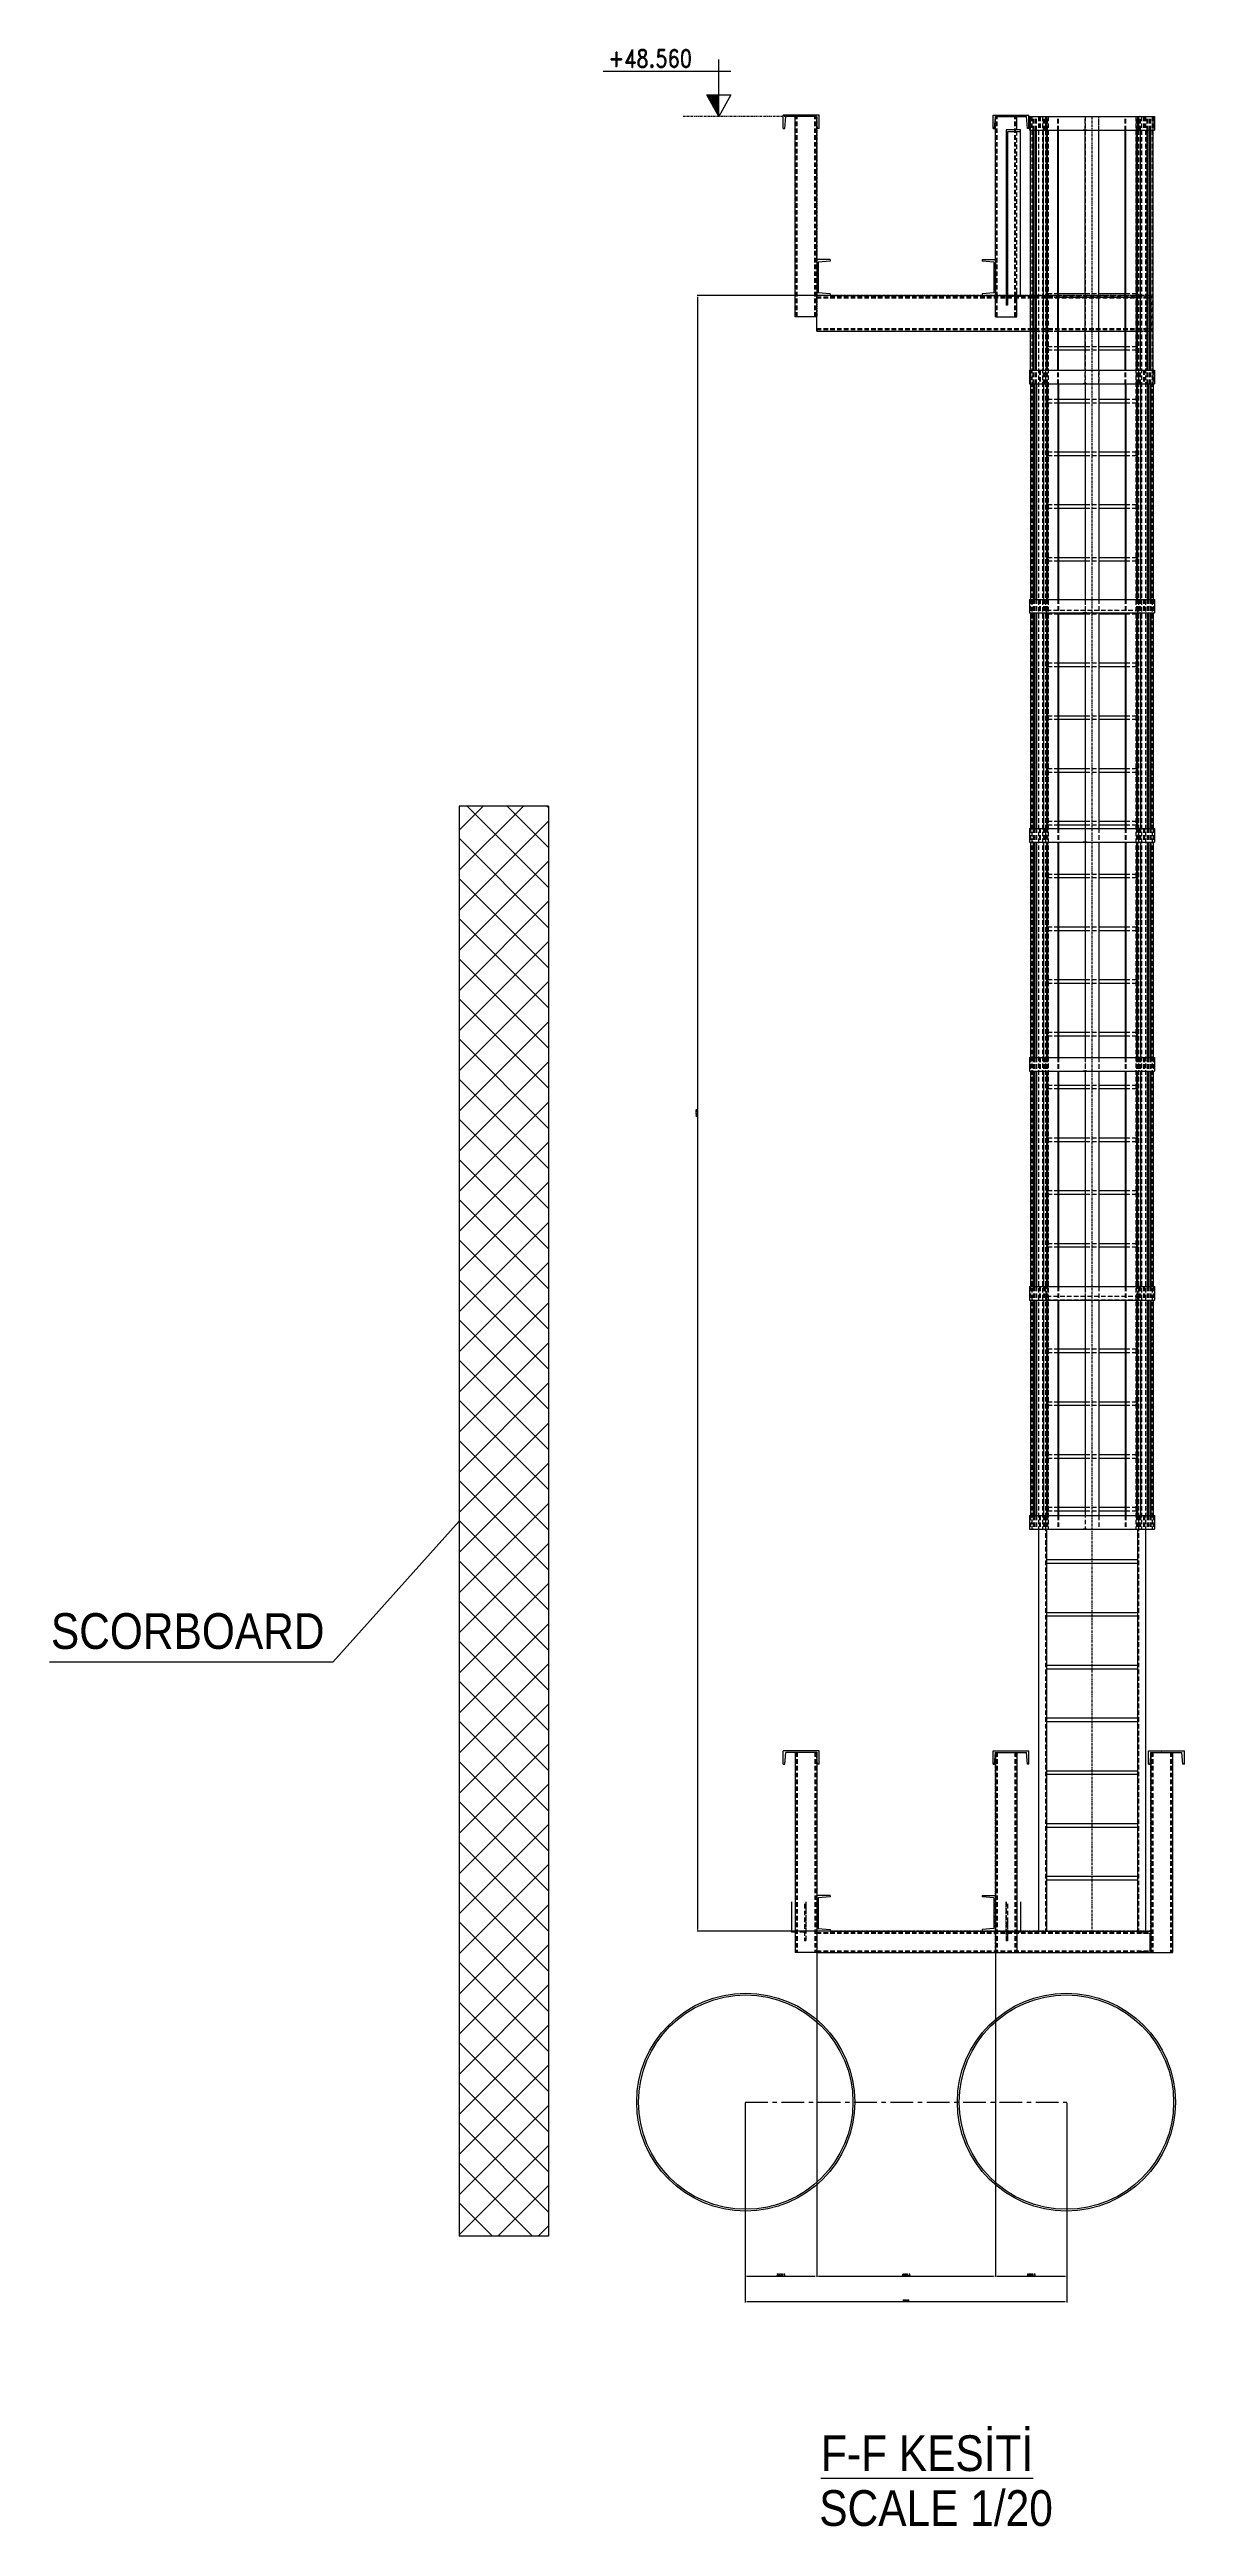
# Model space of a CAD drawing. Header units: millimetres. Extents: x 3475 to 5063, y 878 to 4342.
import ezdxf
from ezdxf.enums import TextEntityAlignment as Align

# ---------------------------------------------------------------- set-up
doc = ezdxf.new("R2010")
doc.units = ezdxf.units.MM
for name, pattern in [('CENTER', [50.8, 31.75, -6.35, 6.35, -6.35]), ('HIDDEN', [9.525, 6.35, -3.175]), ('XKITLINE00', [0]), ('XKITLINE03', [6, 3, -1, 1, -1])]:
    doc.linetypes.add(name, pattern=pattern)
doc.layers.add('3', color=120, linetype='Continuous')
doc.styles.add('ARIAL', font='arial.ttf')
doc.styles.add('ROMAND', font='romand.shx')
doc.styles.add('ROMANS', font='romans.shx')
doc.dimstyles.new('MD300', dxfattribs={"dimtxt": 2.5, "dimasz": 2.5, "dimexe": 1, "dimexo": 1, "dimgap": 0.5, "dimtad": 1, "dimdec": 1, "dimlfac": 50, "dimrnd": 0.5, "dimdsep": 46, "dimtxsty": 'ROMANS', "dimcen": 1, "dimclrd": 146, "dimclre": 146, "dimclrt": 30, "dimadec": 1, "dimazin": 2, "dimtfac": 1, "dimtdec": 1, "dimtmove": 0, "dimatfit": 1, "dimfxl": 1, "dimtolj": 1, "dimtzin": 0, "dimlwd": -1, "dimlwe": -1, "dimarcsym": 0})
doc.dimstyles.new('MD300-20', dxfattribs={"dimtxt": 2.5, "dimasz": 2.5, "dimexe": 1, "dimexo": 1, "dimgap": 0.5, "dimtad": 1, "dimdec": 1, "dimlfac": 20, "dimrnd": 0.5, "dimdsep": 46, "dimtxsty": 'ROMANS', "dimcen": 1, "dimclrd": 146, "dimclre": 146, "dimclrt": 30, "dimadec": 1, "dimazin": 2, "dimtfac": 1, "dimtdec": 1, "dimtmove": 0, "dimatfit": 1, "dimfxl": 1, "dimtolj": 1, "dimtzin": 0, "dimlwd": -1, "dimlwe": -1, "dimarcsym": 0})

# ---------------------------------------------------------------- blocks, each defined once
blk = doc.blocks.new('*D8')
at = {"color": 146, "transparency": 16777216}
for p, q in [((4548.3, 1709.9), (4548.3, 1227.5)), ((4448.2, 1470.8), (4448.2, 1227.5)), ((4450.7, 1228.5), (4545.8, 1228.5))]:
    blk.add_line(p, q, dxfattribs=at)
for points in [[(4450.7, 1229), (4450.7, 1228.1), (4448.2, 1228.5)], [(4545.8, 1229), (4545.8, 1228.1), (4548.3, 1228.5)]]:
    blk.add_solid(points, dxfattribs=at)
at = {"layer": 'DEFPOINTS', "color": 0, "transparency": 16777216}
for p in [(4548.3, 1710.9), (4448.2, 1471.8), (4548.3, 1228.5)]:
    blk.add_point(p, dxfattribs=at)
at = {"color": 30, "transparency": 16777216, "insert": (4498.2, 1230.3), "char_height": 2.5, "attachment_point": 5, "style": 'ROMANS'}
blk.add_mtext('\\A1;2000.5', dxfattribs=at)
blk = doc.blocks.new('*D9')
at = {"color": 146, "transparency": 16777216}
for p, q in [((4548.3, 1697.4), (4548.3, 1227.5)), ((4798.2, 1679.9), (4798.2, 1227.5)), ((4550.8, 1228.5), (4795.7, 1228.5))]:
    blk.add_line(p, q, dxfattribs=at)
for points in [[(4550.8, 1229), (4550.8, 1228.1), (4548.3, 1228.5)], [(4795.7, 1229), (4795.7, 1228.1), (4798.2, 1228.5)]]:
    blk.add_solid(points, dxfattribs=at)
at = {"layer": 'DEFPOINTS', "color": 0, "transparency": 16777216}
for p in [(4548.3, 1698.4), (4798.2, 1680.9), (4798.2, 1228.5)]:
    blk.add_point(p, dxfattribs=at)
at = {"color": 30, "transparency": 16777216, "insert": (4673.2, 1230.3), "char_height": 2.5, "attachment_point": 5, "style": 'ROMANS'}
blk.add_mtext('\\A1;4999.5', dxfattribs=at)
blk = doc.blocks.new('*D10')
at = {"color": 146, "transparency": 16777216}
for p, q in [((4798.2, 1679.9), (4798.2, 1227.5)), ((4898.2, 1470.8), (4898.2, 1227.5)), ((4800.7, 1228.5), (4895.7, 1228.5))]:
    blk.add_line(p, q, dxfattribs=at)
for points in [[(4800.7, 1229), (4800.7, 1228.1), (4798.2, 1228.5)], [(4895.7, 1229), (4895.7, 1228.1), (4898.2, 1228.5)]]:
    blk.add_solid(points, dxfattribs=at)
at = {"layer": 'DEFPOINTS', "color": 0, "transparency": 16777216}
for p in [(4798.2, 1680.9), (4898.2, 1471.8), (4898.2, 1228.5)]:
    blk.add_point(p, dxfattribs=at)
at = {"color": 30, "transparency": 16777216, "insert": (4848.2, 1230.3), "char_height": 2.5, "attachment_point": 5, "style": 'ROMANS'}
blk.add_mtext('\\A1;2000.5', dxfattribs=at)
blk = doc.blocks.new('*D11')
at = {"color": 146, "transparency": 16777216}
for p, q in [((4448.2, 1470.8), (4448.2, 1191.4)), ((4898.2, 1470.8), (4898.2, 1191.4)), ((4895.7, 1192.4), (4450.7, 1192.4))]:
    blk.add_line(p, q, dxfattribs=at)
for points in [[(4450.7, 1192.8), (4450.7, 1192), (4448.2, 1192.4)], [(4895.7, 1192.8), (4895.7, 1192), (4898.2, 1192.4)]]:
    blk.add_solid(points, dxfattribs=at)
at = {"layer": 'DEFPOINTS', "color": 0, "transparency": 16777216}
for p in [(4448.2, 1471.8), (4898.2, 1471.8), (4448.2, 1192.4)]:
    blk.add_point(p, dxfattribs=at)
at = {"color": 30, "transparency": 16777216, "insert": (4673.2, 1194.2), "char_height": 2.5, "attachment_point": 5, "style": 'ROMANS'}
blk.add_mtext('\\A1;9000', dxfattribs=at)
blk = doc.blocks.new('*D12')
at = {"color": 146, "transparency": 16777216}
for p, q in [((4547.3, 3998.4), (4381.2, 3998.4)), ((4382.2, 1713.4), (4382.2, 3995.9)), ((4547.3, 1710.9), (4381.2, 1710.9))]:
    blk.add_line(p, q, dxfattribs=at)
for points in [[(4381.8, 3995.9), (4382.6, 3995.9), (4382.2, 3998.4)], [(4381.8, 1713.4), (4382.6, 1713.4), (4382.2, 1710.9)]]:
    blk.add_solid(points, dxfattribs=at)
at = {"layer": 'DEFPOINTS', "color": 0, "transparency": 16777216}
for p in [(4382.2, 3998.4), (4548.3, 3998.4), (4548.3, 1710.9)]:
    blk.add_point(p, dxfattribs=at)
at = {"color": 30, "transparency": 16777216, "insert": (4380.4, 2854.7), "char_height": 2.5, "attachment_point": 5, "rotation": 90, "style": 'ROMANS'}
blk.add_mtext('\\A1;45750', dxfattribs=at)
blk = doc.blocks.new('U200')
at = {"color": 7, "linetype": 'XKITLINE00'}
for p, q in [((16438.52, 4215.64), (16428.47, 4215.64)), ((16428.9, 4211.89), (16429.17, 4215.22)), ((16437.82, 4215.22), (16429.17, 4215.22)), ((16438.09, 4211.89), (16437.82, 4215.22)), ((16438.52, 4211.89), (16438.52, 4215.64)), ((16438.11, 4211.9), (16438.09, 4211.92))]:
    blk.add_line(p, q, dxfattribs=at)
for p, q in [((16428.47, 4211.89), (16428.47, 4215.64)), ((16428.47, 4211.89), (16428.9, 4211.89)), ((16438.52, 4211.89), (16438.11, 4211.9))]:
    blk.add_line(p, q)

msp = doc.modelspace()

# ---------------------------------------------------------------- hatches: boundary and pattern name
h = msp.add_hatch()
h.set_pattern_fill('ANSI37', color=1, scale=12.5, style=0)
h.set_pattern_definition([(45, (-92130.412, 1589.064), (-28.0633, 28.0633), []), (135, (-92130.412, 1589.064), (-28.0633, -28.0633), [])])
h.paths.add_polyline_path([(4048.2352, 1284.2174), (4173.2352, 1284.2174), (4173.2352, 3284.2174), (4048.2352, 3284.2174)])

# ---------------------------------------------------------------- linework, layer by layer
at = {"color": 4, "linetype": 'XKITLINE03'}
msp.add_line((4519.7197, 4248.4131), (4361.66, 4248.4131), dxfattribs=at)
at = {"color": 7, "linetype": 'XKITLINE00'}
for p, q in [((4518.2562, 3968.4131), (4518.2561, 4248.4131)), ((4546.7947, 4248.4131), (4519.7197, 4248.4131)), ((4548.2562, 4048.4126), (4548.2561, 4248.4131)), ((4798.2062, 4048.4127), (4798.2062, 4248.4131)), ((4799.6688, 4248.4131), (4826.7438, 4248.4131)), ((4799.6758, 4248.4131), (4826.7508, 4248.4131)), ((4833.2094, 4229.9209), (4813.2094, 4229.9208)), ((4813.2094, 4229.9208), (4813.2094, 4200.7456)), ((4815.2094, 4227.0033), (4815.2094, 4200.7456)), ((4833.2094, 4227.0033), (4815.2094, 4227.0033)), ((4828.2062, 4229.9209), (4828.2062, 4248.4131)), ((4833.2091, 3998.4133), (4833.2094, 4229.9209)), ((4845.7093, 4248.4133), (5019.903, 4248.4133)), ((4845.7093, 4248.4133), (4845.7093, 4229.3633)), ((4845.7093, 4229.3633), (5020.7057, 4229.3633)), ((4847.4554, 3893.6383), (4847.4554, 4229.3633)), ((4850.7634, 3893.6383), (4850.7634, 4229.3633)), ((4852.3145, 3893.6383), (4852.3145, 4229.3633)), ((4854.4903, 3893.6383), (4854.4903, 4229.3633)), ((4855.8543, 3893.6383), (4855.8543, 4229.3633)), ((4865.3793, 3893.6383), (4865.3793, 4229.3633)), ((4869.7074, 3893.6383), (4869.7074, 4229.3633)), ((4871.0198, 3893.6383), (4871.0198, 4229.3633)), ((4885.613, 3893.6383), (4885.613, 4229.3633)), ((4886.6254, 3893.6383), (4886.6254, 4229.3633)), ((4923.6825, 3893.6383), (4923.6825, 4229.3633)), ((4942.7325, 3893.6383), (4942.7325, 4229.3633)), ((4979.7897, 3893.6383), (4979.7897, 4229.3633)), ((4980.8021, 3893.6383), (4980.8021, 4229.3633)), ((4995.3952, 3893.6383), (4995.3952, 4229.3633)), ((4996.7074, 3893.6383), (4996.7074, 4229.3633)), ((5001.0356, 3893.6383), (5001.0356, 4229.3633)), ((5010.5606, 3893.6383), (5010.5606, 4229.3633)), ((5011.9246, 3893.6383), (5011.9246, 4229.3633)), ((5014.1005, 3893.6383), (5014.1005, 4229.3633)), ((5015.6516, 3893.6383), (5015.6516, 4229.3633)), ((5018.9596, 3893.6383), (5018.9596, 4229.3633)), ((5019.903, 4248.4133), (5020.7057, 4248.4133)), ((5020.7057, 4248.4133), (5020.7057, 4229.3633)), ((4813.2094, 4200.7456), (4813.2091, 3984.7029)), ((4815.2094, 4200.7456), (4813.2094, 4200.7456)), ((4815.2094, 4200.7456), (4815.2091, 3984.7029)), ((4548.2561, 4048.4126), (4548.2561, 3998.4126)), ((4548.2561, 4048.4126), (4548.2562, 4048.4126)), ((4567.0062, 4048.4126), (4548.2561, 4048.4126)), ((4567.0061, 4046.2876), (4550.3811, 4044.9576)), ((4550.3811, 4044.9576), (4550.3811, 4001.8676)), ((4567.0061, 4048.4126), (4567.0061, 4046.2876)), ((4567.0061, 4046.2876), (4567.0062, 4046.2876)), ((4779.4643, 4048.4127), (4779.4639, 4048.4127)), ((4779.4643, 4046.2877), (4779.4639, 4046.2877)), ((4779.4643, 4048.4127), (4779.4643, 4046.2877)), ((4779.4643, 4048.4127), (4798.2143, 4048.4127)), ((4796.0893, 4044.9577), (4779.4643, 4046.2877)), ((4796.0893, 4044.9577), (4796.0889, 4044.9577)), ((4796.0893, 4044.9577), (4796.0893, 4001.8677)), ((4798.2143, 4048.4127), (4798.2143, 3998.4127)), ((4567.0061, 3998.4126), (4548.2561, 3998.4126)), ((4548.2562, 3948.4133), (4548.2562, 3998.4133)), ((4548.2562, 3968.4132), (4548.2562, 3998.4126)), ((4550.3811, 4001.8676), (4550.3812, 4001.8676)), ((4567.0062, 4000.5376), (4550.3811, 4001.8676)), ((4567.0061, 4000.5376), (4567.0061, 3998.4126)), ((4567.0061, 3998.4133), (4779.4643, 3998.4133)), ((4567.0061, 3998.4126), (4567.0062, 3998.4126)), ((4779.4643, 4000.5377), (4779.4639, 4000.5377)), ((4779.4639, 3998.4127), (4798.2143, 3998.4127)), ((4796.0893, 4001.8677), (4779.4643, 4000.5377)), ((4779.4643, 4000.5377), (4779.4643, 3998.4127)), ((4796.0893, 4001.8677), (4796.0889, 4001.8677)), ((4798.2061, 3968.4132), (4798.2061, 3998.4127)), ((4798.2143, 3998.4127), (4798.2139, 3998.4127)), ((4798.2143, 3998.4133), (4813.2091, 3998.4133)), ((4815.2091, 3984.7029), (4813.2091, 3984.7029)), ((4815.2091, 3998.4133), (4847.4554, 3998.4133)), ((4828.2061, 3968.4131), (4828.2061, 4002.7976)), ((4852.3145, 3998.4133), (4854.4903, 3998.4133)), ((4869.7074, 4000.9133), (4871.0198, 4000.9133)), ((4869.7074, 3995.9133), (4871.0198, 3995.9133)), ((4886.6254, 4000.9133), (4923.6825, 4000.9133)), ((4886.6254, 3995.9133), (4923.6825, 3995.9133)), ((4942.7325, 4000.9133), (4979.7897, 4000.9133)), ((4942.7325, 3995.9133), (4979.7897, 3995.9133)), ((4995.3952, 4000.9133), (4996.7074, 4000.9133)), ((4995.3952, 3995.9133), (4996.7074, 3995.9133)), ((5011.9246, 3998.4133), (5014.1005, 3998.4133)), ((5011.9246, 3998.4133), (5014.1005, 3998.4133)), ((5011.9246, 3995.0908), (5013.581, 3994.9583)), ((5013.581, 3994.9583), (5013.581, 3951.8683)), ((4548.2562, 3968.4132), (4518.2562, 3968.4131)), ((4798.2061, 3968.4132), (4828.2061, 3968.4131)), ((5011.9246, 3951.7358), (5013.581, 3951.8683)), ((4548.2562, 3948.4133), (4847.4554, 3948.4133)), ((4852.3145, 3948.4133), (4854.4903, 3948.4133)), ((4869.7074, 3948.4133), (4871.0198, 3948.4133)), ((4869.7074, 3927.123), (4871.0198, 3927.123)), ((4869.7074, 3922.123), (4871.0198, 3922.123)), ((4886.6254, 3948.4133), (4923.6825, 3948.4133)), ((4886.6254, 3927.123), (4923.6825, 3927.123)), ((4886.6254, 3922.123), (4923.6825, 3922.123)), ((4942.7325, 3948.4133), (4979.7897, 3948.4133)), ((4942.7325, 3927.123), (4979.7897, 3927.123)), ((4942.7325, 3922.123), (4979.7897, 3922.123)), ((4995.3952, 3948.4133), (4996.7074, 3948.4133)), ((4995.3952, 3927.123), (4996.7074, 3927.123)), ((4995.3952, 3922.123), (4996.7074, 3922.123)), ((5011.9246, 3948.4133), (5014.1005, 3948.4133)), ((5011.9246, 3948.4133), (5014.1005, 3948.4133)), ((4845.7093, 3893.6383), (5019.903, 3893.6383)), ((4845.7093, 3893.6383), (4845.7093, 3874.5883)), ((5019.903, 3893.6383), (5020.7057, 3893.6383)), ((5020.7057, 3893.6383), (5020.7057, 3874.5883)), ((4845.7093, 3874.5883), (5020.7057, 3874.5883)), ((4847.4554, 3874.5883), (4847.4554, 3573.2982)), ((4850.7634, 3874.5883), (4850.7634, 3573.2982)), ((4852.3145, 3874.5883), (4852.3145, 3573.2982)), ((4854.4903, 3874.5883), (4854.4903, 3573.2982)), ((4855.8543, 3874.5883), (4855.8543, 3573.2982)), ((4865.3793, 3874.5883), (4865.3793, 3573.2982)), ((4869.7074, 3874.5883), (4869.7074, 3573.2982)), ((4869.7074, 3853.3326), (4871.0198, 3853.3326)), ((4869.7074, 3848.3326), (4871.0198, 3848.3326)), ((4871.0198, 3874.5883), (4871.0198, 3573.2982)), ((4885.613, 3874.5883), (4885.613, 3573.2982)), ((4886.6254, 3874.5883), (4886.6254, 3573.2982)), ((4886.6254, 3853.3326), (4923.6825, 3853.3326)), ((4886.6254, 3848.3326), (4923.6825, 3848.3326)), ((4923.6825, 3874.5883), (4923.6825, 3573.2982)), ((4942.7325, 3874.5883), (4942.7325, 3573.2982)), ((4942.7325, 3853.3326), (4979.7897, 3853.3326)), ((4942.7325, 3848.3326), (4979.7897, 3848.3326)), ((4979.7897, 3874.5883), (4979.7897, 3573.2982)), ((4980.8021, 3874.5883), (4980.8021, 3573.2982)), ((4995.3952, 3874.5883), (4995.3952, 3573.2982)), ((4995.3952, 3853.3326), (4996.7074, 3853.3326)), ((4995.3952, 3848.3326), (4996.7074, 3848.3326)), ((4996.7074, 3874.5883), (4996.7074, 3573.2982)), ((5001.0356, 3874.5883), (5001.0356, 3573.2982)), ((5010.5606, 3874.5883), (5010.5606, 3573.2982)), ((5011.9246, 3874.5883), (5011.9246, 3573.2982)), ((5014.1005, 3874.5883), (5014.1005, 3573.2982)), ((5015.6516, 3874.5883), (5015.6516, 3573.2982)), ((5018.9596, 3874.5883), (5018.9596, 3573.2982)), ((4869.7074, 3779.5423), (4871.0198, 3779.5423)), ((4886.6254, 3779.5423), (4923.6825, 3779.5423)), ((4942.7325, 3779.5423), (4979.7897, 3779.5423)), ((4995.3952, 3779.5423), (4996.7074, 3779.5423)), ((4869.7074, 3774.5423), (4871.0198, 3774.5423)), ((4886.6254, 3774.5423), (4923.6825, 3774.5423)), ((4942.7325, 3774.5423), (4979.7897, 3774.5423)), ((4995.3952, 3774.5423), (4996.7074, 3774.5423)), ((4869.7074, 3705.7519), (4871.0198, 3705.7519)), ((4869.7074, 3700.7519), (4871.0198, 3700.7519)), ((4886.6254, 3705.7519), (4923.6825, 3705.7519)), ((4886.6254, 3700.7519), (4923.6825, 3700.7519)), ((4942.7325, 3705.7519), (4979.7897, 3705.7519)), ((4942.7325, 3700.7519), (4979.7897, 3700.7519)), ((4995.3952, 3705.7519), (4996.7074, 3705.7519)), ((4995.3952, 3700.7519), (4996.7074, 3700.7519)), ((4869.7074, 3631.9616), (4871.0198, 3631.9616)), ((4869.7074, 3626.9616), (4871.0198, 3626.9616)), ((4886.6254, 3631.9616), (4923.6825, 3631.9616)), ((4886.6254, 3626.9616), (4923.6825, 3626.9616)), ((4942.7325, 3631.9616), (4979.7897, 3631.9616)), ((4942.7325, 3626.9616), (4979.7897, 3626.9616)), ((4995.3952, 3631.9616), (4996.7074, 3631.9616)), ((4995.3952, 3626.9616), (4996.7074, 3626.9616)), ((4845.7093, 3573.2982), (5019.903, 3573.2982)), ((4845.7093, 3573.2982), (4845.7093, 3554.2482)), ((5019.903, 3573.2982), (5020.7057, 3573.2982)), ((5020.7057, 3573.2982), (5020.7057, 3554.2482)), ((4845.7093, 3554.2482), (5020.7057, 3554.2482)), ((4847.4554, 3554.2482), (4847.4554, 3252.958)), ((4850.7634, 3554.2482), (4850.7634, 3252.958)), ((4852.3145, 3554.2482), (4852.3145, 3252.958)), ((4854.4903, 3554.2482), (4854.4903, 3252.958)), ((4855.8543, 3554.2482), (4855.8543, 3252.958)), ((4865.3793, 3554.2482), (4865.3793, 3252.958)), ((4869.7074, 3554.2482), (4869.7074, 3252.958)), ((4869.7074, 3553.1712), (4871.0198, 3553.1712)), ((4871.0198, 3554.2482), (4871.0198, 3252.958)), ((4885.613, 3554.2482), (4885.613, 3252.958)), ((4886.6254, 3554.2482), (4886.6254, 3252.958)), ((4886.6254, 3553.1712), (4923.6825, 3553.1712)), ((4923.6825, 3554.2482), (4923.6825, 3252.958)), ((4942.7325, 3554.2482), (4942.7325, 3252.958)), ((4942.7325, 3553.1712), (4979.7897, 3553.1712)), ((4979.7897, 3554.2482), (4979.7897, 3252.958)), ((4980.8021, 3554.2482), (4980.8021, 3252.958)), ((4995.3952, 3554.2482), (4995.3952, 3252.958)), ((4995.3952, 3553.1712), (4996.7074, 3553.1712)), ((4996.7074, 3554.2482), (4996.7074, 3252.958)), ((5001.0356, 3554.2482), (5001.0356, 3252.958)), ((5010.5606, 3554.2482), (5010.5606, 3252.958)), ((5011.9246, 3554.2482), (5011.9246, 3252.958)), ((5014.1005, 3554.2482), (5014.1005, 3252.958)), ((5015.6516, 3554.2482), (5015.6516, 3252.958)), ((5018.9596, 3554.2482), (5018.9596, 3252.958)), ((4869.7074, 3484.3809), (4871.0198, 3484.3809)), ((4869.7074, 3479.3809), (4871.0198, 3479.3809)), ((4886.6254, 3484.3809), (4923.6825, 3484.3809)), ((4886.6254, 3479.3809), (4923.6825, 3479.3809)), ((4942.7325, 3484.3809), (4979.7897, 3484.3809)), ((4942.7325, 3479.3809), (4979.7897, 3479.3809)), ((4995.3952, 3484.3809), (4996.7074, 3484.3809)), ((4995.3952, 3479.3809), (4996.7074, 3479.3809)), ((4869.7074, 3410.5905), (4871.0198, 3410.5905)), ((4869.7074, 3405.5905), (4871.0198, 3405.5905)), ((4886.6254, 3410.5905), (4923.6825, 3410.5905)), ((4886.6254, 3405.5905), (4923.6825, 3405.5905)), ((4942.7325, 3410.5905), (4979.7897, 3410.5905)), ((4942.7325, 3405.5905), (4979.7897, 3405.5905)), ((4995.3952, 3410.5905), (4996.7074, 3410.5905)), ((4995.3952, 3405.5905), (4996.7074, 3405.5905)), ((4869.7074, 3336.8002), (4871.0198, 3336.8002)), ((4869.7074, 3331.8002), (4871.0198, 3331.8002)), ((4886.6254, 3336.8002), (4923.6825, 3336.8002)), ((4886.6254, 3331.8002), (4923.6825, 3331.8002)), ((4942.7325, 3336.8002), (4979.7897, 3336.8002)), ((4942.7325, 3331.8002), (4979.7897, 3331.8002)), ((4995.3952, 3336.8002), (4996.7074, 3336.8002)), ((4995.3952, 3331.8002), (4996.7074, 3331.8002)), ((4869.7074, 3263.0098), (4871.0198, 3263.0098)), ((4869.7074, 3258.0098), (4871.0198, 3258.0098)), ((4886.6254, 3263.0098), (4923.6825, 3263.0098)), ((4886.6254, 3258.0098), (4923.6825, 3258.0098)), ((4942.7325, 3263.0098), (4979.7897, 3263.0098)), ((4942.7325, 3258.0098), (4979.7897, 3258.0098)), ((4995.3952, 3263.0098), (4996.7074, 3263.0098)), ((4995.3952, 3258.0098), (4996.7074, 3258.0098)), ((4845.7093, 3252.958), (5019.903, 3252.958)), ((4845.7093, 3252.958), (4845.7093, 3233.908)), ((4845.7093, 3233.908), (5020.7057, 3233.908)), ((4847.4554, 3233.908), (4847.4554, 2932.6178)), ((4850.7634, 3233.908), (4850.7634, 2932.6178)), ((4852.3145, 3233.908), (4852.3145, 2932.6178)), ((4854.4903, 3233.908), (4854.4903, 2932.6178)), ((4855.8543, 3233.908), (4855.8543, 2932.6178)), ((4865.3793, 3233.908), (4865.3793, 2932.6178)), ((4869.7074, 3233.908), (4869.7074, 2932.6178)), ((4871.0198, 3233.908), (4871.0198, 2932.6178)), ((4885.613, 3233.908), (4885.613, 2932.6178)), ((4886.6254, 3233.908), (4886.6254, 2932.6178)), ((4923.6825, 3233.908), (4923.6825, 2932.6178)), ((4942.7325, 3233.908), (4942.7325, 2932.6178)), ((4979.7897, 3233.908), (4979.7897, 2932.6178)), ((4980.8021, 3233.908), (4980.8021, 2932.6178)), ((4995.3952, 3233.908), (4995.3952, 2932.6178)), ((4996.7074, 3233.908), (4996.7074, 2932.6178)), ((5001.0356, 3233.908), (5001.0356, 2932.6178)), ((5010.5606, 3233.908), (5010.5606, 2932.6178)), ((5011.9246, 3233.908), (5011.9246, 2932.6178)), ((5014.1005, 3233.908), (5014.1005, 2932.6178)), ((5015.6516, 3233.908), (5015.6516, 2932.6178)), ((5018.9596, 3233.908), (5018.9596, 2932.6178)), ((5019.903, 3252.958), (5020.7057, 3252.958)), ((5020.7057, 3252.958), (5020.7057, 3233.908)), ((4869.7074, 3189.2195), (4871.0198, 3189.2195)), ((4886.6254, 3189.2195), (4923.6825, 3189.2195)), ((4942.7325, 3189.2195), (4979.7897, 3189.2195)), ((4995.3952, 3189.2195), (4996.7074, 3189.2195)), ((4869.7074, 3184.2195), (4871.0198, 3184.2195)), ((4886.6254, 3184.2195), (4923.6825, 3184.2195)), ((4942.7325, 3184.2195), (4979.7897, 3184.2195)), ((4995.3952, 3184.2195), (4996.7074, 3184.2195)), ((4869.7074, 3115.4291), (4871.0198, 3115.4291)), ((4869.7074, 3110.4291), (4871.0198, 3110.4291)), ((4886.6254, 3115.4291), (4923.6825, 3115.4291)), ((4886.6254, 3110.4291), (4923.6825, 3110.4291)), ((4942.7325, 3115.4291), (4979.7897, 3115.4291)), ((4942.7325, 3110.4291), (4979.7897, 3110.4291)), ((4995.3952, 3115.4291), (4996.7074, 3115.4291)), ((4995.3952, 3110.4291), (4996.7074, 3110.4291)), ((4869.7074, 3041.6388), (4871.0198, 3041.6388)), ((4869.7074, 3036.6388), (4871.0198, 3036.6388)), ((4886.6254, 3041.6388), (4923.6825, 3041.6388)), ((4886.6254, 3036.6388), (4923.6825, 3036.6388)), ((4942.7325, 3041.6388), (4979.7897, 3041.6388)), ((4942.7325, 3036.6388), (4979.7897, 3036.6388)), ((4995.3952, 3041.6388), (4996.7074, 3041.6388)), ((4995.3952, 3036.6388), (4996.7074, 3036.6388)), ((4869.7074, 2967.8484), (4871.0198, 2967.8484)), ((4869.7074, 2962.8484), (4871.0198, 2962.8484)), ((4886.6254, 2967.8484), (4923.6825, 2967.8484)), ((4886.6254, 2962.8484), (4923.6825, 2962.8484)), ((4942.7325, 2967.8484), (4979.7897, 2967.8484)), ((4942.7325, 2962.8484), (4979.7897, 2962.8484)), ((4995.3952, 2967.8484), (4996.7074, 2967.8484)), ((4995.3952, 2962.8484), (4996.7074, 2962.8484)), ((4845.7093, 2932.6178), (5019.903, 2932.6178)), ((4845.7093, 2932.6178), (4845.7093, 2913.5678)), ((4845.7093, 2913.5678), (5020.7057, 2913.5678)), ((4847.4554, 2913.5678), (4847.4554, 2612.2776)), ((4850.7634, 2913.5678), (4850.7634, 2612.2776)), ((4852.3145, 2913.5678), (4852.3145, 2612.2776)), ((4854.4903, 2913.5678), (4854.4903, 2612.2776)), ((4855.8543, 2913.5678), (4855.8543, 2612.2776)), ((4865.3793, 2913.5678), (4865.3793, 2612.2776)), ((4869.7074, 2913.5678), (4869.7074, 2612.2776)), ((4871.0198, 2913.5678), (4871.0198, 2612.2776)), ((4885.613, 2913.5678), (4885.613, 2612.2776)), ((4886.6254, 2913.5678), (4886.6254, 2612.2776)), ((4923.6825, 2913.5678), (4923.6825, 2612.2776)), ((4942.7325, 2913.5678), (4942.7325, 2612.2776)), ((4979.7897, 2913.5678), (4979.7897, 2612.2776)), ((4980.8021, 2913.5678), (4980.8021, 2612.2776)), ((4995.3952, 2913.5678), (4995.3952, 2612.2776)), ((4996.7074, 2913.5678), (4996.7074, 2612.2776)), ((5001.0356, 2913.5678), (5001.0356, 2612.2776)), ((5010.5606, 2913.5678), (5010.5606, 2612.2776)), ((5011.9246, 2913.5678), (5011.9246, 2612.2776)), ((5014.1005, 2913.5678), (5014.1005, 2612.2776)), ((5015.6516, 2913.5678), (5015.6516, 2612.2776)), ((5018.9596, 2913.5678), (5018.9596, 2612.2776)), ((5019.903, 2932.6178), (5020.7057, 2932.6178)), ((5020.7057, 2932.6178), (5020.7057, 2913.5678)), ((4869.7074, 2894.0581), (4871.0198, 2894.0581)), ((4869.7074, 2889.0581), (4871.0198, 2889.0581)), ((4886.6254, 2894.0581), (4923.6825, 2894.0581)), ((4886.6254, 2889.0581), (4923.6825, 2889.0581)), ((4942.7325, 2894.0581), (4979.7897, 2894.0581)), ((4942.7325, 2889.0581), (4979.7897, 2889.0581)), ((4995.3952, 2894.0581), (4996.7074, 2894.0581)), ((4995.3952, 2889.0581), (4996.7074, 2889.0581)), ((4869.7074, 2820.2677), (4871.0198, 2820.2677)), ((4869.7074, 2815.2677), (4871.0198, 2815.2677)), ((4886.6254, 2820.2677), (4923.6825, 2820.2677)), ((4886.6254, 2815.2677), (4923.6825, 2815.2677)), ((4942.7325, 2820.2677), (4979.7897, 2820.2677)), ((4942.7325, 2815.2677), (4979.7897, 2815.2677)), ((4995.3952, 2820.2677), (4996.7074, 2820.2677)), ((4995.3952, 2815.2677), (4996.7074, 2815.2677)), ((4869.7074, 2746.4774), (4871.0198, 2746.4774)), ((4869.7074, 2741.4774), (4871.0198, 2741.4774)), ((4886.6254, 2746.4774), (4923.6825, 2746.4774)), ((4886.6254, 2741.4774), (4923.6825, 2741.4774)), ((4942.7325, 2746.4774), (4979.7897, 2746.4774)), ((4942.7325, 2741.4774), (4979.7897, 2741.4774)), ((4995.3952, 2746.4774), (4996.7074, 2746.4774)), ((4995.3952, 2741.4774), (4996.7074, 2741.4774)), ((4869.7074, 2672.687), (4871.0198, 2672.687)), ((4869.7074, 2667.687), (4871.0198, 2667.687)), ((4886.6254, 2672.687), (4923.6825, 2672.687)), ((4886.6254, 2667.687), (4923.6825, 2667.687)), ((4942.7325, 2672.687), (4979.7897, 2672.687)), ((4942.7325, 2667.687), (4979.7897, 2667.687)), ((4995.3952, 2672.687), (4996.7074, 2672.687)), ((4995.3952, 2667.687), (4996.7074, 2667.687)), ((4845.7093, 2612.2776), (5019.903, 2612.2776)), ((4845.7093, 2612.2776), (4845.7093, 2593.2276)), ((5019.903, 2612.2776), (5020.7057, 2612.2776)), ((5020.7057, 2612.2776), (5020.7057, 2593.2276)), ((4845.7093, 2593.2276), (5020.7057, 2593.2276)), ((4847.4554, 2593.2276), (4847.4554, 2291.9375)), ((4850.7634, 2593.2276), (4850.7634, 2291.9375)), ((4852.3145, 2593.2276), (4852.3145, 2291.9375)), ((4854.4903, 2593.2276), (4854.4903, 2291.9375)), ((4855.8543, 2593.2276), (4855.8543, 2291.9375)), ((4865.3793, 2593.2276), (4865.3793, 2291.9375)), ((4869.7074, 2593.2276), (4869.7074, 2291.9375)), ((4871.0198, 2593.2276), (4871.0198, 2291.9375)), ((4885.613, 2593.2276), (4885.613, 2291.9375)), ((4886.6254, 2593.2276), (4886.6254, 2291.9375)), ((4923.6825, 2593.2276), (4923.6825, 2291.9375)), ((4942.7325, 2593.2276), (4942.7325, 2291.9375)), ((4979.7897, 2593.2276), (4979.7897, 2291.9375)), ((4980.8021, 2593.2276), (4980.8021, 2291.9375)), ((4995.3952, 2593.2276), (4995.3952, 2291.9375)), ((4996.7074, 2593.2276), (4996.7074, 2291.9375)), ((5001.0356, 2593.2276), (5001.0356, 2291.9375)), ((5010.5606, 2593.2276), (5010.5606, 2291.9375)), ((5011.9246, 2593.2276), (5011.9246, 2291.9375)), ((5014.1005, 2593.2276), (5014.1005, 2291.9375)), ((5015.6516, 2593.2276), (5015.6516, 2291.9375)), ((5018.9596, 2593.2276), (5018.9596, 2291.9375)), ((4869.7074, 2525.1063), (4871.0198, 2525.1063)), ((4869.7074, 2520.1063), (4871.0198, 2520.1063)), ((4886.6254, 2525.1063), (4923.6825, 2525.1063)), ((4886.6254, 2520.1063), (4923.6825, 2520.1063)), ((4942.7325, 2525.1063), (4979.7897, 2525.1063)), ((4942.7325, 2520.1063), (4979.7897, 2520.1063)), ((4995.3952, 2525.1063), (4996.7074, 2525.1063)), ((4995.3952, 2520.1063), (4996.7074, 2520.1063)), ((4869.7074, 2451.316), (4871.0198, 2451.316)), ((4869.7074, 2446.316), (4871.0198, 2446.316)), ((4886.6254, 2451.316), (4923.6825, 2451.316)), ((4886.6254, 2446.316), (4923.6825, 2446.316)), ((4942.7325, 2451.316), (4979.7897, 2451.316)), ((4942.7325, 2446.316), (4979.7897, 2446.316)), ((4995.3952, 2451.316), (4996.7074, 2451.316)), ((4995.3952, 2446.316), (4996.7074, 2446.316)), ((4869.7074, 2377.5256), (4871.0198, 2377.5256)), ((4869.7074, 2372.5256), (4871.0198, 2372.5256)), ((4886.6254, 2377.5256), (4923.6825, 2377.5256)), ((4886.6254, 2372.5256), (4923.6825, 2372.5256)), ((4942.7325, 2377.5256), (4979.7897, 2377.5256)), ((4942.7325, 2372.5256), (4979.7897, 2372.5256)), ((4995.3952, 2377.5256), (4996.7074, 2377.5256)), ((4995.3952, 2372.5256), (4996.7074, 2372.5256)), ((4845.7093, 2291.9375), (5019.903, 2291.9375)), ((4845.7093, 2291.9375), (4845.7093, 2272.8875)), ((4869.7074, 2303.7353), (4871.0198, 2303.7353)), ((4869.7074, 2298.7353), (4871.0198, 2298.7353)), ((4886.6254, 2303.7353), (4923.6825, 2303.7353)), ((4886.6254, 2298.7353), (4923.6825, 2298.7353)), ((4942.7325, 2303.7353), (4979.7897, 2303.7353)), ((4942.7325, 2298.7353), (4979.7897, 2298.7353)), ((4995.3952, 2303.7353), (4996.7074, 2303.7353)), ((4995.3952, 2298.7353), (4996.7074, 2298.7353)), ((5019.903, 2291.9375), (5020.7057, 2291.9375)), ((5020.7057, 2291.9375), (5020.7057, 2272.8875)), ((4845.7093, 2272.8875), (5020.7057, 2272.8875)), ((4858.4574, 2272.8875), (4858.4574, 1710.9125)), ((4869.7074, 2272.8875), (4869.7074, 1710.9125)), ((4996.7074, 2272.8875), (4996.7074, 1710.9125)), ((5007.9574, 2272.8875), (5007.9574, 1710.9125)), ((4996.7074, 2229.9449), (4869.7074, 2229.9449)), ((4996.7074, 2224.9449), (4869.7074, 2224.9449)), ((4996.7074, 2156.1546), (4869.7074, 2156.1546)), ((4996.7074, 2151.1546), (4869.7074, 2151.1546)), ((4996.7074, 2082.3642), (4869.7074, 2082.3642)), ((4996.7074, 2077.3642), (4869.7074, 2077.3642)), ((4996.7074, 2008.5739), (4869.7074, 2008.5739)), ((4996.7074, 2003.5739), (4869.7074, 2003.5739)), ((4518.9699, 1960.9124), (4518.2562, 1960.9124)), ((4518.2562, 1960.9124), (4518.2563, 1680.9126)), ((4546.7951, 1960.9124), (4519.7201, 1960.9124)), ((4548.2562, 1960.9124), (4547.5449, 1960.9124)), ((4548.2562, 1960.9124), (4548.2562, 1760.9125)), ((4798.2062, 1960.9122), (4828.2062, 1960.9122)), ((4798.2062, 1960.9122), (4798.2062, 1760.9125)), ((4828.2062, 1960.9122), (4828.2061, 1680.9124)), ((5015.7062, 1960.9122), (5015.7061, 1710.9125)), ((5015.7062, 1960.9122), (5016.431, 1960.9122)), ((5017.1813, 1960.9122), (5044.2563, 1960.9122)), ((5045.006, 1960.9122), (5045.7062, 1960.9122)), ((5045.7062, 1960.9122), (5045.706, 1680.9124)), ((4996.7074, 1934.7835), (4869.7074, 1934.7835)), ((4996.7074, 1929.7835), (4869.7074, 1929.7835)), ((4996.7074, 1860.9932), (4869.7074, 1860.9932)), ((4996.7074, 1855.9932), (4869.7074, 1855.9932)), ((4996.7074, 1787.2028), (4869.7074, 1787.2028)), ((4996.7074, 1782.2028), (4869.7074, 1782.2028)), ((4513.2602, 1751.9054), (4513.2602, 1709.5364)), ((4548.2562, 1760.9125), (4548.2562, 1710.9125)), ((4548.2562, 1760.9125), (4548.2563, 1760.9125)), ((4567.0063, 1760.9125), (4548.2562, 1760.9125)), ((4567.0062, 1758.7875), (4550.3812, 1757.4575)), ((4550.3812, 1757.4575), (4550.3812, 1714.3675)), ((4567.0062, 1760.9125), (4567.0062, 1758.7875)), ((4567.0062, 1758.7875), (4567.0063, 1758.7875)), ((4779.4651, 1760.9125), (4779.4639, 1760.9125)), ((4779.4651, 1758.7875), (4779.4639, 1758.7875)), ((4779.4651, 1760.9125), (4779.4651, 1758.7875)), ((4779.4651, 1760.9125), (4798.2151, 1760.9125)), ((4796.0901, 1757.4575), (4779.4651, 1758.7875)), ((4796.0901, 1757.4575), (4796.0889, 1757.4575)), ((4796.0901, 1757.4575), (4796.0901, 1714.3675)), ((4798.2151, 1760.9125), (4798.2151, 1710.9125)), ((4833.2099, 1751.9052), (4833.2099, 1710.9125)), ((4518.2563, 1710.9127), (4513.2602, 1710.9127)), ((4518.2563, 1709.5364), (4513.2602, 1709.5364)), ((4567.0062, 1710.9125), (4548.2562, 1710.9125)), ((4548.2563, 1710.9125), (4548.2563, 1680.9126)), ((4548.2563, 1710.9125), (4548.2563, 1680.9125)), ((4550.3812, 1714.3675), (4550.3813, 1714.3675)), ((4550.3812, 1714.3675), (4567.0062, 1713.0375)), ((4567.0062, 1713.0375), (4567.0062, 1710.9125)), ((4567.0062, 1710.9125), (4567.0063, 1710.9125)), ((4567.0062, 1710.9125), (4779.4651, 1710.9125)), ((4779.4651, 1713.0375), (4779.4639, 1713.0375)), ((4779.4639, 1710.9125), (4798.2151, 1710.9125)), ((4796.0901, 1714.3675), (4779.4651, 1713.0375)), ((4779.4651, 1713.0375), (4779.4651, 1710.9125)), ((4796.0901, 1714.3675), (4796.0889, 1714.3675)), ((4798.2061, 1710.9125), (4798.2061, 1680.9125)), ((4798.2151, 1710.9125), (4798.2139, 1710.9125)), ((4798.2151, 1710.9125), (4858.4574, 1710.9125)), ((4858.4574, 1710.9125), (4869.7074, 1710.9125)), ((4869.7074, 1710.9125), (4996.7074, 1710.9125)), ((4996.7074, 1710.9125), (5001.956, 1710.9125)), ((5001.956, 1710.9125), (5001.956, 1709.2125)), ((5001.956, 1710.9125), (5015.706, 1710.9125)), ((5001.956, 1709.2125), (5013.956, 1708.2525)), ((5013.956, 1708.2525), (5013.956, 1683.5725)), ((5015.706, 1710.9125), (5015.706, 1680.9125)), ((4548.2563, 1680.9126), (4518.2563, 1680.9126)), ((4548.2563, 1680.9125), (5001.956, 1680.9125)), ((4798.2061, 1680.9125), (4828.2061, 1680.9124)), ((5001.956, 1682.6125), (5013.956, 1683.5725)), ((5001.956, 1682.6125), (5001.956, 1680.9125)), ((5001.956, 1680.9125), (5015.706, 1680.9125)), ((5015.706, 1680.9125), (5045.706, 1680.9124))]:
    msp.add_line(p, q, dxfattribs=at)
at = {"color": 3, "linetype": 'HIDDEN'}
for p, q in [((4519.9562, 3968.4131), (4519.9561, 4248.4131)), ((4520.9162, 3968.4131), (4520.9161, 4248.4131)), ((4545.5962, 3968.4132), (4545.5961, 4248.4131)), ((4546.5562, 3968.4132), (4546.5561, 4248.4131)), ((4798.9188, 4248.4131), (4827.4938, 4248.4131)), ((4799.9061, 3968.4132), (4799.9062, 4248.4131)), ((4800.8661, 3968.4132), (4800.8662, 4248.4131)), ((4813.2094, 4229.9208), (4813.2091, 3998.4131)), ((4815.2091, 3997.0421), (4815.2094, 4227.0033)), ((4825.5461, 3968.4131), (4825.5462, 4248.4131)), ((4826.5061, 3968.4131), (4826.5062, 4248.4131)), ((4828.2061, 4002.7976), (4828.2062, 4229.9209)), ((4847.2842, 4248.4133), (4847.2842, 4229.3633)), ((4847.4554, 4229.3633), (4847.4554, 4248.4133)), ((4847.4554, 4248.4133), (4852.3145, 4248.4133)), ((4848.0725, 4229.3633), (4849.0626, 4229.3633)), ((4849.0065, 4248.4133), (4849.0065, 2272.8875)), ((4850.8083, 4229.3633), (4850.5773, 4229.3633)), ((4850.7634, 4229.3633), (4850.7634, 4248.4133)), ((4850.8083, 4229.3633), (4853.3098, 4229.3633)), ((4852.3145, 4229.3633), (4852.3145, 4248.4133)), ((4854.4903, 4248.4133), (4865.3793, 4248.4133)), ((4854.4903, 4229.3633), (4854.4903, 4248.4133)), ((4854.7479, 4229.3633), (4859.2493, 4229.3633)), ((4855.8543, 4229.3633), (4855.8543, 4248.4133)), ((4858.4574, 4248.4133), (4858.4574, 2272.8875)), ((4858.4574, 4248.4133), (4869.7074, 4248.4133)), ((4859.6234, 4248.4133), (4859.6234, 4229.3633)), ((4860.5806, 4229.3633), (4866.7168, 4229.3633)), ((4860.9623, 4248.4133), (4860.9623, 4229.3633)), ((4864.0153, 4248.4133), (4864.0153, 2272.8875)), ((4865.3793, 4229.3633), (4865.3793, 4248.4133)), ((4866.1324, 4229.3633), (4866.1324, 4248.4133)), ((4867.7074, 4229.3633), (4867.7074, 4248.4133)), ((4867.9137, 4229.3633), (4875.558, 4229.3633)), ((4868.2074, 4248.4133), (4868.2074, 1710.9125)), ((4869.7074, 4229.3633), (4869.7074, 4248.4133)), ((4869.7074, 4248.4133), (4869.7074, 4229.3633)), ((4871.0198, 4229.3633), (4871.0198, 4248.4133)), ((4871.0198, 4248.4133), (4886.6254, 4248.4133)), ((4872.0322, 4248.4133), (4872.0322, 2272.8875)), ((4876.5957, 4229.3633), (4885.5902, 4229.3633)), ((4885.613, 4229.3633), (4885.613, 4248.4133)), ((4886.4473, 4229.3633), (4896.6062, 4229.3633)), ((4886.6254, 4229.3633), (4886.6254, 4248.4133)), ((4897.265, 4229.3633), (4908.3783, 4229.3633)), ((4908.8252, 4229.3633), (4920.6633, 4229.3633)), ((4925.8579, 4229.3633), (4920.8891, 4229.3633)), ((4923.6825, 4248.4133), (4923.6825, 2272.8875)), ((4923.6825, 4229.3633), (4923.6825, 4248.4133)), ((4923.6825, 4248.4133), (4942.7325, 4248.4133)), ((4925.8579, 4229.3633), (4942.7325, 4229.3633)), ((4942.7325, 3874.5883), (4942.7325, 4248.4133)), ((4942.7325, 4229.3633), (4942.7325, 4248.4133)), ((4942.7325, 4229.3633), (4980.8249, 4229.3633)), ((4945.526, 4248.4133), (4945.7518, 4248.4133)), ((4957.5899, 4248.4133), (4958.0368, 4248.4133)), ((4969.1501, 4248.4133), (4969.8089, 4248.4133)), ((4979.7897, 4229.3633), (4979.7897, 4248.4133)), ((4979.7897, 4248.4133), (4995.3952, 4248.4133)), ((4979.9677, 4248.4133), (4980.8249, 4248.4133)), ((4980.8021, 4229.3633), (4980.8021, 4248.4133)), ((4980.8249, 4229.3633), (4995.3952, 4229.3633)), ((4989.8193, 4248.4133), (4990.857, 4248.4133)), ((4994.3828, 4248.4133), (4994.3828, 2272.8875)), ((4995.3952, 4229.3633), (4995.3952, 4248.4133)), ((4995.3952, 4229.3633), (5019.903, 4229.3633)), ((4996.7074, 4248.4133), (5007.9574, 4248.4133)), ((4996.7074, 4229.3633), (4996.7074, 4248.4133)), ((4996.7074, 4248.4133), (4996.7074, 4229.3633)), ((4998.2074, 4248.4133), (4998.2074, 1710.9125)), ((4998.5014, 4248.4133), (5019.903, 4248.4133)), ((4998.7074, 4229.3633), (4998.7074, 4248.4133)), ((5000.2824, 4229.3633), (5000.2824, 4248.4133)), ((5000.426, 4248.4133), (5000.2824, 4248.4133)), ((5000.4262, 4229.3633), (5000.2824, 4229.3633)), ((5001.0356, 4248.4133), (5011.9246, 4248.4133)), ((5001.0356, 4229.3633), (5001.0356, 4248.4133)), ((5002.3996, 4248.4133), (5002.3996, 2272.8875)), ((5005.4526, 4248.4133), (5005.4526, 4229.3633)), ((5006.7915, 4248.4133), (5006.7915, 4229.3633)), ((5007.9574, 4248.4133), (5007.9574, 2272.8875)), ((5010.5606, 4229.3633), (5010.5606, 4248.4133)), ((5011.9246, 4229.3633), (5011.9246, 4248.4133)), ((5014.1005, 4229.3633), (5014.1005, 4248.4133)), ((5014.1005, 4248.4133), (5018.9596, 4248.4133)), ((5015.6516, 4229.3633), (5015.6516, 4248.4133)), ((5017.4085, 4248.4133), (5017.4085, 2272.8875)), ((5018.9596, 4229.3633), (5018.9596, 4248.4133)), ((5019.1307, 4248.4133), (5019.1307, 4229.3633)), ((4548.2562, 3968.4132), (4548.2562, 4048.4126)), ((4798.2061, 3968.4132), (4798.2062, 4048.4127)), ((4567.0061, 3998.4133), (4548.2562, 3998.4133)), ((4548.2563, 3996.2883), (4548.2562, 3994.9583)), ((4548.2562, 3994.9583), (5015.706, 3994.9583)), ((4548.2563, 3998.4133), (4548.2563, 3996.2883)), ((4548.2563, 3996.2883), (5015.7061, 3996.2883)), ((4779.4643, 3998.4133), (5015.7061, 3998.4133)), ((4779.4643, 3998.4133), (4798.2143, 3998.4133)), ((4813.2091, 3998.4133), (4815.2091, 3998.4133)), ((4813.2091, 3998.4131), (4813.2091, 3984.7029)), ((4833.2091, 3998.4131), (4813.2091, 3998.4131)), ((4833.2091, 3997.0421), (4815.2091, 3997.0421)), ((4815.2091, 3997.0421), (4815.2091, 3984.7029)), ((4833.2091, 3997.0421), (4833.2091, 3998.4133)), ((4847.4554, 3998.4133), (4852.3145, 3998.4133)), ((4854.4903, 3998.4133), (5011.9246, 3998.4133)), ((4869.7074, 3995.9133), (4869.7074, 4000.9133)), ((4871.0198, 4000.9133), (4886.6254, 4000.9133)), ((4871.0198, 3995.9133), (4886.6254, 3995.9133)), ((4923.6825, 4000.9133), (4942.7325, 4000.9133)), ((4923.6825, 3995.9133), (4942.7325, 3995.9133)), ((4979.7897, 4000.9133), (4995.3952, 4000.9133)), ((4979.7897, 3995.9133), (4995.3952, 3995.9133)), ((4996.7074, 3995.9133), (4996.7074, 4000.9133)), ((4996.956, 3998.4133), (5011.9246, 3998.4133)), ((4996.956, 3998.4133), (4996.956, 3996.2883)), ((4996.956, 3996.2883), (5011.9246, 3995.0908)), ((5014.1005, 3998.4133), (5015.706, 3998.4133)), ((5015.706, 3998.4133), (5015.706, 3948.4133)), ((5015.706, 3948.4133), (5015.706, 3998.4133)), ((5015.7061, 3998.4133), (5015.706, 3998.4133)), ((5015.7061, 3996.2883), (5015.706, 3994.9583)), ((5015.7061, 3998.4133), (5015.7061, 3996.2883)), ((4548.2562, 3951.8683), (5015.706, 3951.8683)), ((4548.2562, 3951.8683), (4548.2563, 3950.5383)), ((4548.2563, 3950.5383), (5015.7061, 3950.5383)), ((4548.2563, 3950.5383), (4548.2563, 3948.4133)), ((4996.956, 3950.5383), (5011.9246, 3951.7358)), ((4996.956, 3950.5383), (4996.956, 3948.4133)), ((5015.706, 3951.8683), (5015.7061, 3950.5383)), ((5015.7061, 3950.5383), (5015.7061, 3948.4133)), ((4548.2563, 3948.4133), (5011.9246, 3948.4133)), ((4847.4554, 3948.4133), (4852.3145, 3948.4133)), ((4854.4903, 3948.4133), (4869.7074, 3948.4133)), ((4869.7074, 3922.123), (4869.7074, 3927.123)), ((4871.0198, 3948.4133), (4886.6254, 3948.4133)), ((4871.0198, 3927.123), (4886.6254, 3927.123)), ((4871.0198, 3922.123), (4886.6254, 3922.123)), ((4923.6825, 3948.4133), (4942.7325, 3948.4133)), ((4923.6825, 3927.123), (4942.7325, 3927.123)), ((4923.6825, 3922.123), (4942.7325, 3922.123)), ((4979.7897, 3948.4133), (4995.3952, 3948.4133)), ((4979.7897, 3927.123), (4995.3952, 3927.123)), ((4979.7897, 3922.123), (4995.3952, 3922.123)), ((4996.7074, 3922.123), (4996.7074, 3927.123)), ((4996.956, 3948.4133), (5011.9246, 3948.4133)), ((4998.2074, 3948.4133), (5015.7061, 3948.4133)), ((5014.1005, 3948.4133), (5015.706, 3948.4133)), ((5015.706, 3948.4133), (5015.7061, 3948.4133)), ((4847.2842, 3893.6383), (4847.2842, 3874.5883)), ((4847.4554, 3874.5883), (4847.4554, 3893.6383)), ((4850.7634, 3874.5883), (4850.7634, 3893.6383)), ((4852.3145, 3874.5883), (4852.3145, 3893.6383)), ((4854.4903, 3874.5883), (4854.4903, 3893.6383)), ((4855.8543, 3874.5883), (4855.8543, 3893.6383)), ((4859.6234, 3893.6383), (4859.6234, 3874.5883)), ((4860.9623, 3893.6383), (4860.9623, 3874.5883)), ((4865.3793, 3874.5883), (4865.3793, 3893.6383)), ((4866.1324, 3874.5883), (4866.1324, 3893.6383)), ((4867.7074, 3874.5883), (4867.7074, 3893.6383)), ((4869.7074, 3874.5883), (4869.7074, 3893.6383)), ((4871.0198, 3874.5883), (4871.0198, 3893.6383)), ((4885.613, 3874.5883), (4885.613, 3893.6383)), ((4886.6254, 3874.5883), (4886.6254, 3893.6383)), ((4923.6825, 3874.5883), (4923.6825, 3893.6383)), ((4942.7325, 3893.6383), (4942.7325, 3874.5883)), ((4945.526, 3893.6383), (4945.7518, 3893.6383)), ((4957.5899, 3893.6383), (4958.0368, 3893.6383)), ((4969.1501, 3893.6383), (4969.8089, 3893.6383)), ((4979.7897, 3874.5883), (4979.7897, 3893.6383)), ((4979.9677, 3893.6383), (4980.8249, 3893.6383)), ((4980.8021, 3874.5883), (4980.8021, 3893.6383)), ((4989.8193, 3893.6383), (4990.857, 3893.6383)), ((4995.3952, 3874.5883), (4995.3952, 3893.6383)), ((4996.7074, 3874.5883), (4996.7074, 3893.6383)), ((4998.5014, 3893.6383), (5019.903, 3893.6383)), ((4998.7074, 3874.5883), (4998.7074, 3893.6383)), ((5000.2824, 3874.5883), (5000.2824, 3893.6383)), ((5000.426, 3893.6383), (5000.2824, 3893.6383)), ((5001.0356, 3874.5883), (5001.0356, 3893.6383)), ((5005.4526, 3893.6383), (5005.4526, 3874.5883)), ((5006.7915, 3893.6383), (5006.7915, 3874.5883)), ((5010.5606, 3874.5883), (5010.5606, 3893.6383)), ((5011.9246, 3874.5883), (5011.9246, 3893.6383)), ((5014.1005, 3874.5883), (5014.1005, 3893.6383)), ((5015.6516, 3874.5883), (5015.6516, 3893.6383)), ((5018.9596, 3874.5883), (5018.9596, 3893.6383)), ((5019.1307, 3893.6383), (5019.1307, 3874.5883)), ((4848.0725, 3874.5883), (4849.0626, 3874.5883)), ((4850.7634, 3874.5883), (4850.5773, 3874.5883)), ((4850.7634, 3874.5883), (4853.3098, 3874.5883)), ((4854.7479, 3874.5883), (4859.2493, 3874.5883)), ((4860.5806, 3874.5883), (4866.7168, 3874.5883)), ((4867.9137, 3874.5883), (4875.558, 3874.5883)), ((4869.7074, 3848.3326), (4869.7074, 3853.3326)), ((4871.0198, 3853.3326), (4886.6254, 3853.3326)), ((4871.0198, 3848.3326), (4886.6254, 3848.3326)), ((4876.5957, 3874.5883), (4885.5902, 3874.5883)), ((4886.4473, 3874.5883), (4896.6062, 3874.5883)), ((4897.265, 3874.5883), (4908.3783, 3874.5883)), ((4908.8252, 3874.5883), (4920.6633, 3874.5883)), ((4925.8579, 3874.5883), (4920.8891, 3874.5883)), ((4923.6825, 3853.3326), (4942.7325, 3853.3326)), ((4923.6825, 3848.3326), (4942.7325, 3848.3326)), ((4925.8579, 3874.5883), (4942.7325, 3874.5883)), ((4942.7325, 3874.5883), (4980.8021, 3874.5883)), ((4979.7897, 3853.3326), (4995.3952, 3853.3326)), ((4979.7897, 3848.3326), (4995.3952, 3848.3326)), ((4980.8021, 3874.5883), (4995.3952, 3874.5883)), ((4995.3952, 3874.5883), (5019.903, 3874.5883)), ((4996.7074, 3848.3326), (4996.7074, 3853.3326)), ((5000.4262, 3874.5883), (5000.2824, 3874.5883)), ((4869.7074, 3774.5423), (4869.7074, 3779.5423)), ((4871.0198, 3779.5423), (4886.6254, 3779.5423)), ((4923.6825, 3779.5423), (4942.7325, 3779.5423)), ((4979.7897, 3779.5423), (4995.3952, 3779.5423)), ((4996.7074, 3774.5423), (4996.7074, 3779.5423)), ((4871.0198, 3774.5423), (4886.6254, 3774.5423)), ((4923.6825, 3774.5423), (4942.7325, 3774.5423)), ((4979.7897, 3774.5423), (4995.3952, 3774.5423)), ((4869.7074, 3705.7519), (4869.7074, 3700.7519)), ((4869.7074, 3705.7519), (4869.7074, 3573.2982)), ((4871.0198, 3705.7519), (4886.6254, 3705.7519)), ((4871.0198, 3700.7519), (4886.6254, 3700.7519)), ((4923.6825, 3705.7519), (4942.7325, 3705.7519)), ((4923.6825, 3700.7519), (4942.7325, 3700.7519)), ((4979.7897, 3705.7519), (4995.3952, 3705.7519)), ((4979.7897, 3700.7519), (4995.3952, 3700.7519)), ((4996.7074, 3705.7519), (4996.7074, 3700.7519)), ((4996.7074, 3705.7519), (4996.7074, 3573.2982)), ((4869.7074, 3631.9616), (4869.7074, 3626.9616)), ((4871.0198, 3631.9616), (4886.6254, 3631.9616)), ((4871.0198, 3626.9616), (4886.6254, 3626.9616)), ((4923.6825, 3631.9616), (4942.7325, 3631.9616)), ((4923.6825, 3626.9616), (4942.7325, 3626.9616)), ((4979.7897, 3631.9616), (4995.3952, 3631.9616)), ((4979.7897, 3626.9616), (4995.3952, 3626.9616)), ((4996.7074, 3631.9616), (4996.7074, 3626.9616)), ((4847.2842, 3573.2982), (4847.2842, 3554.2482)), ((4847.4554, 3573.2982), (4847.4554, 3554.2482)), ((4850.7634, 3573.2982), (4850.7634, 3554.2482)), ((4852.3145, 3573.2982), (4852.3145, 3554.2482)), ((4854.4903, 3573.2982), (4854.4903, 3554.2482)), ((4855.8543, 3573.2982), (4855.8543, 3554.2482)), ((4859.6234, 3573.2982), (4859.6234, 3554.2482)), ((4860.9623, 3573.2982), (4860.9623, 3554.2482)), ((4865.3793, 3573.2982), (4865.3793, 3554.2482)), ((4866.1324, 3573.2982), (4866.1324, 3554.2481)), ((4867.7074, 3573.2982), (4867.7074, 3554.2481)), ((4869.7074, 3573.2982), (4869.7074, 3554.2482)), ((4871.0198, 3573.2982), (4871.0198, 3554.2482)), ((4885.613, 3573.2982), (4885.613, 3554.2482)), ((4886.6254, 3573.2982), (4886.6254, 3554.2482)), ((4923.6825, 3573.2982), (4923.6825, 3554.2482)), ((4942.7325, 3573.2982), (4942.7325, 3554.2482)), ((4945.526, 3573.2982), (4945.7518, 3573.2982)), ((4957.5899, 3573.2982), (4958.0368, 3573.2982)), ((4969.1501, 3573.2982), (4969.8089, 3573.2982)), ((4979.7897, 3573.2982), (4979.7897, 3554.2482)), ((4979.9677, 3573.2982), (4980.8249, 3573.2982)), ((4980.8021, 3573.2982), (4980.8021, 3554.2482)), ((4989.8193, 3573.2982), (4990.857, 3573.2982)), ((4995.3952, 3573.2982), (4995.3952, 3554.2482)), ((4996.7074, 3573.2982), (4996.7074, 3554.2482)), ((4998.5014, 3573.2982), (5019.903, 3573.2982)), ((4998.7074, 3573.2982), (4998.7074, 3554.2481)), ((5000.2824, 3573.2982), (5000.2824, 3554.2481)), ((5000.426, 3573.2981), (5000.2824, 3573.2981)), ((5001.0356, 3573.2982), (5001.0356, 3554.2482)), ((5005.4526, 3573.2982), (5005.4526, 3554.2482)), ((5006.7915, 3573.2982), (5006.7915, 3554.2482)), ((5010.5606, 3573.2982), (5010.5606, 3554.2482)), ((5011.9246, 3573.2982), (5011.9246, 3554.2482)), ((5014.1005, 3573.2982), (5014.1005, 3554.2482)), ((5015.6516, 3573.2982), (5015.6516, 3554.2482)), ((5018.9596, 3573.2982), (5018.9596, 3554.2482)), ((5019.1307, 3573.2982), (5019.1307, 3554.2482)), ((4848.0725, 3554.2482), (4849.0626, 3554.2482)), ((4850.7634, 3554.2482), (4850.5773, 3554.2482)), ((4850.7634, 3554.2482), (4853.3098, 3554.2482)), ((4854.7479, 3554.2482), (4859.2493, 3554.2482)), ((4860.5806, 3554.2482), (4866.7168, 3554.2482)), ((4867.9137, 3554.2482), (4875.558, 3554.2482)), ((4869.7074, 3558.1712), (4869.7074, 3553.1712)), ((4869.7074, 3558.1712), (4996.7074, 3558.1712)), ((4871.0198, 3553.1712), (4886.6254, 3553.1712)), ((4876.5957, 3554.2482), (4885.5902, 3554.2482)), ((4886.4473, 3554.2482), (4896.6062, 3554.2482)), ((4897.265, 3554.2482), (4908.3783, 3554.2482)), ((4908.8252, 3554.2482), (4920.6633, 3554.2482)), ((4925.8579, 3554.2482), (4920.8891, 3554.2482)), ((4923.6825, 3553.1712), (4942.7325, 3553.1712)), ((4925.8579, 3554.2482), (4942.7325, 3554.2482)), ((4942.7325, 3554.2482), (4980.8021, 3554.2482)), ((4979.7897, 3553.1712), (4995.3952, 3553.1712)), ((4980.8021, 3554.2482), (4995.3952, 3554.2482)), ((4995.3952, 3554.2482), (5019.903, 3554.2482)), ((4996.7074, 3558.1712), (4996.7074, 3553.1712)), ((5000.4262, 3554.2481), (5000.2824, 3554.2481)), ((4869.7074, 3484.3809), (4869.7074, 3479.3809)), ((4871.0198, 3484.3809), (4886.6254, 3484.3809)), ((4871.0198, 3479.3809), (4886.6254, 3479.3809)), ((4923.6825, 3484.3809), (4942.7325, 3484.3809)), ((4923.6825, 3479.3809), (4942.7325, 3479.3809)), ((4979.7897, 3484.3809), (4995.3952, 3484.3809)), ((4979.7897, 3479.3809), (4995.3952, 3479.3809)), ((4996.7074, 3484.3809), (4996.7074, 3479.3809)), ((4869.7074, 3410.5905), (4869.7074, 3405.5905)), ((4871.0198, 3410.5905), (4886.6254, 3410.5905)), ((4871.0198, 3405.5905), (4886.6254, 3405.5905)), ((4923.6825, 3410.5905), (4942.7325, 3410.5905)), ((4923.6825, 3405.5905), (4942.7325, 3405.5905)), ((4979.7897, 3410.5905), (4995.3952, 3410.5905)), ((4979.7897, 3405.5905), (4995.3952, 3405.5905)), ((4996.7074, 3410.5905), (4996.7074, 3405.5905)), ((4869.7074, 3336.8002), (4869.7074, 3331.8002)), ((4871.0198, 3336.8002), (4886.6254, 3336.8002)), ((4871.0198, 3331.8002), (4886.6254, 3331.8002)), ((4923.6825, 3336.8002), (4942.7325, 3336.8002)), ((4923.6825, 3331.8002), (4942.7325, 3331.8002)), ((4979.7897, 3336.8002), (4995.3952, 3336.8002)), ((4979.7897, 3331.8002), (4995.3952, 3331.8002)), ((4996.7074, 3336.8002), (4996.7074, 3331.8002)), ((4869.7074, 3263.0098), (4869.7074, 3258.0098)), ((4869.7074, 3263.0098), (4869.7074, 3233.908)), ((4871.0198, 3263.0098), (4886.6254, 3263.0098)), ((4871.0198, 3258.0098), (4886.6254, 3258.0098)), ((4923.6825, 3263.0098), (4942.7325, 3263.0098)), ((4923.6825, 3258.0098), (4942.7325, 3258.0098)), ((4979.7897, 3263.0098), (4995.3952, 3263.0098)), ((4979.7897, 3258.0098), (4995.3952, 3258.0098)), ((4996.7074, 3263.0098), (4996.7074, 3258.0098)), ((4996.7074, 3263.0098), (4996.7074, 3233.908)), ((4847.2842, 3252.958), (4847.2842, 3233.908)), ((4847.4554, 3252.958), (4847.4554, 3233.908)), ((4848.0725, 3233.908), (4849.0626, 3233.908)), ((4850.7634, 3233.908), (4850.5773, 3233.908)), ((4850.7634, 3252.958), (4850.7634, 3233.908)), ((4850.7634, 3233.908), (4853.3098, 3233.908)), ((4852.3145, 3252.958), (4852.3145, 3233.908)), ((4854.4903, 3252.958), (4854.4903, 3233.908)), ((4854.7479, 3233.908), (4859.2493, 3233.908)), ((4855.8543, 3252.958), (4855.8543, 3233.908)), ((4859.6234, 3252.958), (4859.6234, 3233.908)), ((4860.5806, 3233.908), (4866.7168, 3233.908)), ((4860.9623, 3252.958), (4860.9623, 3233.908)), ((4865.3793, 3252.958), (4865.3793, 3233.908)), ((4866.1324, 3252.958), (4866.1324, 3233.908)), ((4867.7074, 3252.958), (4867.7074, 3233.908)), ((4867.9137, 3233.908), (4875.558, 3233.908)), ((4871.0198, 3252.958), (4871.0198, 3233.908)), ((4876.5957, 3233.908), (4885.5902, 3233.908)), ((4885.613, 3252.958), (4885.613, 3233.908)), ((4886.4473, 3233.908), (4896.6062, 3233.908)), ((4886.6254, 3252.958), (4886.6254, 3233.908)), ((4897.265, 3233.908), (4908.3783, 3233.908)), ((4908.8252, 3233.908), (4920.6633, 3233.908)), ((4925.8579, 3233.908), (4920.8891, 3233.908)), ((4923.6825, 3252.958), (4923.6825, 3233.908)), ((4925.8579, 3233.908), (4942.7325, 3233.908)), ((4942.7325, 3252.958), (4942.7325, 3233.908)), ((4942.7325, 3233.908), (4980.8021, 3233.908)), ((4945.526, 3252.958), (4945.7518, 3252.958)), ((4957.5899, 3252.958), (4958.0368, 3252.958)), ((4969.1501, 3252.958), (4969.8089, 3252.958)), ((4979.7897, 3252.958), (4979.7897, 3233.908)), ((4979.9677, 3252.958), (4980.8249, 3252.958)), ((4980.8021, 3252.958), (4980.8021, 3233.908)), ((4980.8021, 3233.908), (4995.3952, 3233.908)), ((4989.8193, 3252.958), (4990.857, 3252.958)), ((4995.3952, 3252.958), (4995.3952, 3233.908)), ((4995.3952, 3233.908), (5019.903, 3233.908)), ((4998.5014, 3252.958), (5019.903, 3252.958)), ((4998.7074, 3252.958), (4998.7074, 3233.908)), ((5000.2824, 3252.958), (5000.2824, 3233.908)), ((5000.426, 3252.958), (5000.2824, 3252.958)), ((5000.4262, 3233.908), (5000.2824, 3233.908)), ((5001.0356, 3252.958), (5001.0356, 3233.908)), ((5005.4526, 3252.958), (5005.4526, 3233.908)), ((5006.7915, 3252.958), (5006.7915, 3233.908)), ((5010.5606, 3252.958), (5010.5606, 3233.908)), ((5011.9246, 3252.958), (5011.9246, 3233.908)), ((5014.1005, 3252.958), (5014.1005, 3233.908)), ((5015.6516, 3252.958), (5015.6516, 3233.908)), ((5018.9596, 3252.958), (5018.9596, 3233.908)), ((5019.1307, 3252.958), (5019.1307, 3233.908)), ((4869.7074, 3189.2195), (4869.7074, 3184.2195)), ((4871.0198, 3189.2195), (4886.6254, 3189.2195)), ((4923.6825, 3189.2195), (4942.7325, 3189.2195)), ((4979.7897, 3189.2195), (4995.3952, 3189.2195)), ((4996.7074, 3189.2195), (4996.7074, 3184.2195)), ((4871.0198, 3184.2195), (4886.6254, 3184.2195)), ((4923.6825, 3184.2195), (4942.7325, 3184.2195)), ((4979.7897, 3184.2195), (4995.3952, 3184.2195)), ((4869.7074, 3115.4291), (4869.7074, 3110.4291)), ((4871.0198, 3115.4291), (4886.6254, 3115.4291)), ((4871.0198, 3110.4291), (4886.6254, 3110.4291)), ((4923.6825, 3115.4291), (4942.7325, 3115.4291)), ((4923.6825, 3110.4291), (4942.7325, 3110.4291)), ((4979.7897, 3115.4291), (4995.3952, 3115.4291)), ((4979.7897, 3110.4291), (4995.3952, 3110.4291)), ((4996.7074, 3115.4291), (4996.7074, 3110.4291)), ((4869.7074, 3041.6388), (4869.7074, 3036.6388)), ((4869.7074, 3041.6388), (4869.7074, 2932.6178)), ((4871.0198, 3041.6388), (4886.6254, 3041.6388)), ((4871.0198, 3036.6388), (4886.6254, 3036.6388)), ((4923.6825, 3041.6388), (4942.7325, 3041.6388)), ((4923.6825, 3036.6388), (4942.7325, 3036.6388)), ((4979.7897, 3041.6388), (4995.3952, 3041.6388)), ((4979.7897, 3036.6388), (4995.3952, 3036.6388)), ((4996.7074, 3041.6388), (4996.7074, 3036.6388)), ((4996.7074, 3041.6388), (4996.7074, 2932.6178)), ((4869.7074, 2967.8484), (4869.7074, 2962.8484)), ((4871.0198, 2967.8484), (4886.6254, 2967.8484)), ((4871.0198, 2962.8484), (4886.6254, 2962.8484)), ((4923.6825, 2967.8484), (4942.7325, 2967.8484)), ((4923.6825, 2962.8484), (4942.7325, 2962.8484)), ((4979.7897, 2967.8484), (4995.3952, 2967.8484)), ((4979.7897, 2962.8484), (4995.3952, 2962.8484)), ((4996.7074, 2967.8484), (4996.7074, 2962.8484)), ((4847.2842, 2932.6178), (4847.2842, 2913.5678)), ((4847.4554, 2932.6178), (4847.4554, 2913.5678)), ((4848.0725, 2913.5678), (4849.0626, 2913.5678)), ((4850.7634, 2913.5678), (4850.5773, 2913.5678)), ((4850.7634, 2932.6178), (4850.7634, 2913.5678)), ((4850.7634, 2913.5678), (4853.3098, 2913.5678)), ((4852.3145, 2932.6178), (4852.3145, 2913.5678)), ((4854.4903, 2932.6178), (4854.4903, 2913.5678)), ((4854.7479, 2913.5678), (4859.2493, 2913.5678)), ((4855.8543, 2932.6178), (4855.8543, 2913.5678)), ((4859.6234, 2932.6178), (4859.6234, 2913.5678)), ((4860.5806, 2913.5678), (4866.7168, 2913.5678)), ((4860.9623, 2932.6178), (4860.9623, 2913.5678)), ((4865.3793, 2932.6178), (4865.3793, 2913.5678)), ((4866.1324, 2932.6178), (4866.1324, 2913.5678)), ((4867.7074, 2932.6178), (4867.7074, 2913.5678)), ((4867.9137, 2913.5678), (4875.558, 2913.5678)), ((4869.7074, 2932.6178), (4869.7074, 2913.5678)), ((4871.0198, 2932.6178), (4871.0198, 2913.5678)), ((4876.5957, 2913.5678), (4885.5902, 2913.5678)), ((4885.613, 2932.6178), (4885.613, 2913.5678)), ((4886.4473, 2913.5678), (4896.6062, 2913.5678)), ((4886.6254, 2932.6178), (4886.6254, 2913.5678)), ((4897.265, 2913.5678), (4908.3783, 2913.5678)), ((4908.8252, 2913.5678), (4920.6633, 2913.5678)), ((4925.8579, 2913.5678), (4920.8891, 2913.5678)), ((4923.6825, 2932.6178), (4923.6825, 2913.5678)), ((4925.8579, 2913.5678), (4942.7325, 2913.5678)), ((4942.7325, 2932.6178), (4942.7325, 2913.5678)), ((4942.7325, 2913.5678), (4980.8021, 2913.5678)), ((4945.526, 2932.6178), (4945.7518, 2932.6178)), ((4957.5899, 2932.6178), (4958.0368, 2932.6178)), ((4969.1501, 2932.6178), (4969.8089, 2932.6178)), ((4979.7897, 2932.6178), (4979.7897, 2913.5678)), ((4979.9677, 2932.6178), (4980.8249, 2932.6178)), ((4980.8021, 2932.6178), (4980.8021, 2913.5678)), ((4980.8021, 2913.5678), (4995.3952, 2913.5678)), ((4989.8193, 2932.6178), (4990.857, 2932.6178)), ((4995.3952, 2932.6178), (4995.3952, 2913.5678)), ((4995.3952, 2913.5678), (5019.903, 2913.5678)), ((4996.7074, 2932.6178), (4996.7074, 2913.5678)), ((4998.5014, 2932.6178), (5019.903, 2932.6178)), ((4998.7074, 2932.6178), (4998.7074, 2913.5678)), ((5000.2824, 2932.6178), (5000.2824, 2913.5678)), ((5000.426, 2932.6178), (5000.2824, 2932.6178)), ((5000.4262, 2913.5678), (5000.2824, 2913.5678)), ((5001.0356, 2932.6178), (5001.0356, 2913.5678)), ((5005.4526, 2932.6178), (5005.4526, 2913.5678)), ((5006.7915, 2932.6178), (5006.7915, 2913.5678)), ((5010.5606, 2932.6178), (5010.5606, 2913.5678)), ((5011.9246, 2932.6178), (5011.9246, 2913.5678)), ((5014.1005, 2932.6178), (5014.1005, 2913.5678)), ((5015.6516, 2932.6178), (5015.6516, 2913.5678)), ((5018.9596, 2932.6178), (5018.9596, 2913.5678)), ((5019.1307, 2932.6178), (5019.1307, 2913.5678)), ((4869.7074, 2894.0581), (4869.7074, 2889.0581)), ((4871.0198, 2894.0581), (4886.6254, 2894.0581)), ((4871.0198, 2889.0581), (4886.6254, 2889.0581)), ((4923.6825, 2894.0581), (4942.7325, 2894.0581)), ((4923.6825, 2889.0581), (4942.7325, 2889.0581)), ((4979.7897, 2894.0581), (4995.3952, 2894.0581)), ((4979.7897, 2889.0581), (4995.3952, 2889.0581)), ((4996.7074, 2894.0581), (4996.7074, 2889.0581)), ((4869.7074, 2820.2677), (4869.7074, 2815.2677)), ((4871.0198, 2820.2677), (4886.6254, 2820.2677)), ((4871.0198, 2815.2677), (4886.6254, 2815.2677)), ((4923.6825, 2820.2677), (4942.7325, 2820.2677)), ((4923.6825, 2815.2677), (4942.7325, 2815.2677)), ((4979.7897, 2820.2677), (4995.3952, 2820.2677)), ((4979.7897, 2815.2677), (4995.3952, 2815.2677)), ((4996.7074, 2820.2677), (4996.7074, 2815.2677)), ((4869.7074, 2746.4774), (4869.7074, 2741.4774)), ((4871.0198, 2746.4774), (4886.6254, 2746.4774)), ((4871.0198, 2741.4774), (4886.6254, 2741.4774)), ((4923.6825, 2746.4774), (4942.7325, 2746.4774)), ((4923.6825, 2741.4774), (4942.7325, 2741.4774)), ((4979.7897, 2746.4774), (4995.3952, 2746.4774)), ((4979.7897, 2741.4774), (4995.3952, 2741.4774)), ((4996.7074, 2746.4774), (4996.7074, 2741.4774)), ((4869.7074, 2672.687), (4869.7074, 2667.687)), ((4869.7074, 2672.687), (4869.7074, 2593.2276)), ((4871.0198, 2672.687), (4886.6254, 2672.687)), ((4871.0198, 2667.687), (4886.6254, 2667.687)), ((4923.6825, 2672.687), (4942.7325, 2672.687)), ((4923.6825, 2667.687), (4942.7325, 2667.687)), ((4979.7897, 2672.687), (4995.3952, 2672.687)), ((4979.7897, 2667.687), (4995.3952, 2667.687)), ((4996.7074, 2672.687), (4996.7074, 2667.687)), ((4996.7074, 2672.687), (4996.7074, 2593.2276)), ((4847.2842, 2612.2776), (4847.2842, 2593.2276)), ((4847.4554, 2612.2776), (4847.4554, 2593.2276)), ((4850.7634, 2612.2776), (4850.7634, 2593.2276)), ((4852.3145, 2612.2776), (4852.3145, 2593.2276)), ((4854.4903, 2612.2776), (4854.4903, 2593.2276)), ((4855.8543, 2612.2776), (4855.8543, 2593.2276)), ((4859.6234, 2612.2776), (4859.6234, 2593.2276)), ((4860.9623, 2612.2776), (4860.9623, 2593.2276)), ((4865.3793, 2612.2776), (4865.3793, 2593.2276)), ((4866.1324, 2612.2776), (4866.1324, 2593.2276)), ((4867.7074, 2612.2776), (4867.7074, 2593.2276)), ((4869.7074, 2598.8967), (4869.7074, 2593.8967)), ((4869.7074, 2598.8967), (4996.7074, 2598.8967)), ((4871.0198, 2612.2776), (4871.0198, 2593.2276)), ((4885.613, 2612.2776), (4885.613, 2593.2276)), ((4886.6254, 2612.2776), (4886.6254, 2593.2276)), ((4923.6825, 2612.2776), (4923.6825, 2593.2276)), ((4942.7325, 2612.2776), (4942.7325, 2593.2276)), ((4945.526, 2612.2776), (4945.7518, 2612.2776)), ((4957.5899, 2612.2776), (4958.0368, 2612.2776)), ((4969.1501, 2612.2776), (4969.8089, 2612.2776)), ((4979.7897, 2612.2776), (4979.7897, 2593.2276)), ((4979.9677, 2612.2776), (4980.8249, 2612.2776)), ((4980.8021, 2612.2776), (4980.8021, 2593.2276)), ((4989.8193, 2612.2776), (4990.857, 2612.2776)), ((4995.3952, 2612.2776), (4995.3952, 2593.2276)), ((4996.7074, 2598.8967), (4996.7074, 2593.8967)), ((4998.5014, 2612.2776), (5019.903, 2612.2776)), ((4998.7074, 2612.2776), (4998.7074, 2593.2276)), ((5000.2824, 2612.2776), (5000.2824, 2593.2276)), ((5000.426, 2612.2776), (5000.2824, 2612.2776)), ((5001.0356, 2612.2776), (5001.0356, 2593.2276)), ((5005.4526, 2612.2776), (5005.4526, 2593.2276)), ((5006.7915, 2612.2776), (5006.7915, 2593.2276)), ((5010.5606, 2612.2776), (5010.5606, 2593.2276)), ((5011.9246, 2612.2776), (5011.9246, 2593.2276)), ((5014.1005, 2612.2776), (5014.1005, 2593.2276)), ((5015.6516, 2612.2776), (5015.6516, 2593.2276)), ((5018.9596, 2612.2776), (5018.9596, 2593.2276)), ((5019.1307, 2612.2776), (5019.1307, 2593.2276)), ((4848.0725, 2593.2276), (4849.0626, 2593.2276)), ((4850.7634, 2593.2276), (4850.5773, 2593.2276)), ((4850.7634, 2593.2276), (4853.3098, 2593.2276)), ((4854.7479, 2593.2276), (4859.2493, 2593.2276)), ((4860.5806, 2593.2276), (4866.7168, 2593.2276)), ((4867.9137, 2593.2276), (4875.558, 2593.2276)), ((4869.7074, 2593.8967), (4996.7074, 2593.8967)), ((4876.5957, 2593.2276), (4885.5902, 2593.2276)), ((4886.4473, 2593.2276), (4896.6062, 2593.2276)), ((4897.265, 2593.2276), (4908.3783, 2593.2276)), ((4908.8252, 2593.2276), (4920.6633, 2593.2276)), ((4925.8579, 2593.2276), (4920.8891, 2593.2276)), ((4925.8579, 2593.2276), (4942.7325, 2593.2276)), ((4942.7325, 2593.2276), (4980.8021, 2593.2276)), ((4980.8021, 2593.2276), (4995.3952, 2593.2276)), ((4995.3952, 2593.2276), (5019.903, 2593.2276)), ((5000.4262, 2593.2276), (5000.2824, 2593.2276)), ((4869.7074, 2525.1063), (4869.7074, 2520.1063)), ((4871.0198, 2525.1063), (4886.6254, 2525.1063)), ((4871.0198, 2520.1063), (4886.6254, 2520.1063)), ((4923.6825, 2525.1063), (4942.7325, 2525.1063)), ((4923.6825, 2520.1063), (4942.7325, 2520.1063)), ((4979.7897, 2525.1063), (4995.3952, 2525.1063)), ((4979.7897, 2520.1063), (4995.3952, 2520.1063)), ((4996.7074, 2525.1063), (4996.7074, 2520.1063)), ((4869.7074, 2451.316), (4869.7074, 2446.316)), ((4871.0198, 2451.316), (4886.6254, 2451.316)), ((4871.0198, 2446.316), (4886.6254, 2446.316)), ((4923.6825, 2451.316), (4942.7325, 2451.316)), ((4923.6825, 2446.316), (4942.7325, 2446.316)), ((4979.7897, 2451.316), (4995.3952, 2451.316)), ((4979.7897, 2446.316), (4995.3952, 2446.316)), ((4996.7074, 2451.316), (4996.7074, 2446.316)), ((4869.7074, 2377.5256), (4869.7074, 2372.5256)), ((4869.7074, 2377.5256), (4869.7074, 2291.9375)), ((4871.0198, 2377.5256), (4886.6254, 2377.5256)), ((4871.0198, 2372.5256), (4886.6254, 2372.5256)), ((4923.6825, 2377.5256), (4942.7325, 2377.5256)), ((4923.6825, 2372.5256), (4942.7325, 2372.5256)), ((4979.7897, 2377.5256), (4995.3952, 2377.5256)), ((4979.7897, 2372.5256), (4995.3952, 2372.5256)), ((4996.7074, 2377.5256), (4996.7074, 2372.5256)), ((4996.7074, 2377.5256), (4996.7074, 2291.9375)), ((4847.2842, 2291.9375), (4847.2842, 2272.8875)), ((4847.4554, 2291.9375), (4847.4554, 2272.8875)), ((4850.7634, 2291.9375), (4850.7634, 2272.8875)), ((4852.3145, 2291.9375), (4852.3145, 2272.8875)), ((4854.4903, 2291.9375), (4854.4903, 2272.8875)), ((4855.8543, 2291.9375), (4855.8543, 2272.8875)), ((4859.6234, 2291.9375), (4859.6234, 2272.8875)), ((4860.9623, 2291.9375), (4860.9623, 2272.8875)), ((4865.3793, 2291.9375), (4865.3793, 2272.8875)), ((4866.1324, 2291.9375), (4866.1324, 2272.8874)), ((4867.7074, 2291.9375), (4867.7074, 2272.8874)), ((4869.7074, 2303.7353), (4869.7074, 2298.7353)), ((4869.7074, 2291.9375), (4869.7074, 2272.8875)), ((4871.0198, 2303.7353), (4886.6254, 2303.7353)), ((4871.0198, 2298.7353), (4886.6254, 2298.7353)), ((4871.0198, 2291.9375), (4871.0198, 2272.8875)), ((4885.613, 2291.9375), (4885.613, 2272.8875)), ((4886.6254, 2291.9375), (4886.6254, 2272.8875)), ((4923.6825, 2303.7353), (4942.7325, 2303.7353)), ((4923.6825, 2298.7353), (4942.7325, 2298.7353)), ((4942.7325, 2291.9375), (4942.7325, 2272.8875)), ((4945.526, 2291.9375), (4945.7518, 2291.9375)), ((4957.5899, 2291.9375), (4958.0368, 2291.9375)), ((4969.1501, 2291.9375), (4969.8089, 2291.9375)), ((4979.7897, 2303.7353), (4995.3952, 2303.7353)), ((4979.7897, 2298.7353), (4995.3952, 2298.7353)), ((4979.7897, 2291.9375), (4979.7897, 2272.8875)), ((4979.9677, 2291.9375), (4980.8249, 2291.9375)), ((4980.8021, 2291.9375), (4980.8021, 2272.8875)), ((4989.8193, 2291.9375), (4990.857, 2291.9375)), ((4995.3952, 2291.9375), (4995.3952, 2272.8875)), ((4996.7074, 2303.7353), (4996.7074, 2298.7353)), ((4996.7074, 2291.9375), (4996.7074, 2272.8875)), ((4998.5014, 2291.9375), (5019.903, 2291.9375)), ((4998.7074, 2291.9375), (4998.7074, 2272.8874)), ((5000.2824, 2291.9375), (5000.2824, 2272.8874)), ((5000.426, 2291.9374), (5000.2824, 2291.9374)), ((5001.0356, 2291.9375), (5001.0356, 2272.8875)), ((5005.4526, 2291.9375), (5005.4526, 2272.8875)), ((5006.7915, 2291.9375), (5006.7915, 2272.8875)), ((5010.5606, 2291.9375), (5010.5606, 2272.8875)), ((5011.9246, 2291.9375), (5011.9246, 2272.8875)), ((5014.1005, 2291.9375), (5014.1005, 2272.8875)), ((5015.6516, 2291.9375), (5015.6516, 2272.8875)), ((5018.9596, 2291.9375), (5018.9596, 2272.8875)), ((5019.1307, 2291.9375), (5019.1307, 2272.8875)), ((4847.4554, 2272.8875), (4852.3145, 2272.8875)), ((4848.0725, 2272.8875), (4849.0626, 2272.8875)), ((4850.7634, 2272.8875), (4850.5773, 2272.8875)), ((4850.7634, 2272.8875), (4853.3098, 2272.8875)), ((4854.4903, 2272.8875), (4865.3793, 2272.8875)), ((4854.7479, 2272.8875), (4859.2493, 2272.8875)), ((4860.5806, 2272.8875), (4866.7168, 2272.8875)), ((4867.9137, 2272.8875), (4875.558, 2272.8875)), ((4871.0198, 2272.8875), (4886.6254, 2272.8875)), ((4876.5957, 2272.8875), (4885.5902, 2272.8875)), ((4886.4473, 2272.8875), (4896.6062, 2272.8875)), ((4897.265, 2272.8875), (4908.3783, 2272.8875)), ((4908.8252, 2272.8875), (4920.6633, 2272.8875)), ((4925.8579, 2272.8875), (4920.8891, 2272.8875)), ((4923.6825, 2272.8875), (4942.7325, 2272.8875)), ((4925.8579, 2272.8875), (4942.7325, 2272.8875)), ((4942.7325, 2272.8875), (4980.8021, 2272.8875)), ((4979.7897, 2272.8875), (4995.3952, 2272.8875)), ((4980.8021, 2272.8875), (4995.3952, 2272.8875)), ((4995.3952, 2272.8875), (5019.903, 2272.8875)), ((5000.4262, 2272.8874), (5000.2824, 2272.8874)), ((5001.0356, 2272.8875), (5011.9246, 2272.8875)), ((5014.1005, 2272.8875), (5018.9596, 2272.8875)), ((4869.7074, 2229.9449), (4869.7074, 2224.9449)), ((4996.7074, 2229.9449), (4996.7074, 2224.9449)), ((4869.7074, 2156.1546), (4869.7074, 2151.1546)), ((4996.7074, 2156.1546), (4996.7074, 2151.1546)), ((4869.7074, 2082.3642), (4869.7074, 2077.3642)), ((4996.7074, 2082.3642), (4996.7074, 2077.3642)), ((4869.7074, 2008.5739), (4869.7074, 2003.5739)), ((4996.7074, 2008.5739), (4996.7074, 2003.5739)), ((4519.7201, 1960.9124), (4518.9699, 1960.9124)), ((4519.7201, 1960.9124), (4518.9699, 1960.9124)), ((4519.9562, 1960.9124), (4519.9563, 1680.9126)), ((4520.9162, 1960.9124), (4520.9163, 1680.9126)), ((4545.5962, 1960.9124), (4545.5963, 1680.9126)), ((4546.5562, 1960.9124), (4546.5563, 1680.9126)), ((4547.5449, 1960.9124), (4546.7951, 1960.9124)), ((4548.2562, 1960.9124), (4548.2563, 1710.9125)), ((4799.9062, 1960.9122), (4799.9061, 1680.9125)), ((4800.8662, 1960.9122), (4800.8661, 1680.9125)), ((4825.5462, 1960.9122), (4825.5461, 1680.9124)), ((4826.5062, 1960.9122), (4826.5061, 1680.9124)), ((5015.7062, 1960.9122), (5015.706, 1680.9125)), ((5015.7062, 1960.9121), (5015.706, 1680.9125)), ((5015.7062, 1960.9121), (5045.7062, 1960.9121)), ((5016.431, 1960.9122), (5017.1813, 1960.9122)), ((5017.4062, 1960.9122), (5017.406, 1680.9125)), ((5017.4062, 1960.9121), (5017.406, 1680.9125)), ((5018.3662, 1960.9122), (5018.366, 1680.9125)), ((5018.3662, 1960.9121), (5018.366, 1680.9125)), ((5043.0462, 1960.9122), (5043.046, 1680.9124)), ((5043.0462, 1960.9121), (5043.046, 1680.9124)), ((5044.0062, 1960.9122), (5044.006, 1680.9124)), ((5044.0062, 1960.9121), (5044.006, 1680.9124)), ((5044.2563, 1960.9122), (5045.006, 1960.9122)), ((5045.7062, 1960.9121), (5045.706, 1680.9124)), ((4869.7074, 1934.7835), (4869.7074, 1929.7835)), ((4996.7074, 1934.7835), (4996.7074, 1929.7835)), ((4869.7074, 1860.9932), (4869.7074, 1855.9932)), ((4869.7074, 1860.9932), (4869.7074, 1710.9125)), ((4996.7074, 1860.9932), (4996.7074, 1855.9932)), ((4996.7074, 1860.9932), (4996.7074, 1710.9125)), ((4869.7074, 1787.2028), (4869.7074, 1782.2028)), ((4996.7074, 1787.2028), (4996.7074, 1782.2028)), ((4531.2602, 1748.999), (4531.2602, 1697.15)), ((4533.2602, 1751.9054), (4533.2602, 1697.15)), ((4798.2062, 1760.9125), (4798.2061, 1710.9125)), ((4813.2099, 1751.9052), (4813.2099, 1710.9125)), ((4815.2099, 1748.9988), (4815.2099, 1709.5362)), ((4533.2602, 1710.9127), (4518.2563, 1710.9127)), ((4531.2602, 1709.5364), (4518.2563, 1709.5364)), ((4548.2563, 1710.9125), (4548.2563, 1709.2125)), ((4567.0062, 1710.9125), (4548.2563, 1710.9125)), ((4548.2563, 1709.2125), (5015.7061, 1709.2125)), ((4548.2563, 1709.2125), (4548.2563, 1708.2525)), ((4548.2563, 1708.2525), (5015.7061, 1708.2525)), ((4779.4651, 1710.9125), (5015.7061, 1710.9125)), ((4779.4651, 1710.9125), (4798.2151, 1710.9125)), ((4813.2099, 1722.8412), (4813.2099, 1697.1498)), ((4813.2099, 1710.9125), (4813.2099, 1697.1498)), ((4833.2099, 1710.9125), (4813.2099, 1710.9125)), ((4815.2099, 1722.8412), (4815.2099, 1697.1498)), ((4815.2099, 1709.5362), (4815.2099, 1697.1498)), ((4833.2099, 1709.5362), (4815.2099, 1709.5362)), ((4833.2099, 1710.9125), (4833.2099, 1709.5362)), ((4833.2099, 1710.9125), (4833.2099, 1710.9125)), ((4858.4574, 1710.9125), (4869.7074, 1710.9125)), ((4996.7074, 1710.9125), (5007.9574, 1710.9125)), ((5001.956, 1710.9125), (5001.956, 1709.2125)), ((5013.956, 1708.2525), (5013.956, 1683.5725)), ((5015.706, 1710.9125), (5015.706, 1680.9125)), ((5015.7061, 1710.9125), (5015.7061, 1680.9125)), ((5015.7061, 1710.9125), (5015.7061, 1709.2125)), ((5015.7061, 1710.9125), (5015.7061, 1710.9125)), ((5015.7061, 1709.2125), (5015.7061, 1708.2525)), ((4533.2602, 1697.15), (4531.2602, 1697.15)), ((4548.2563, 1683.5725), (5015.7061, 1683.5725)), ((4548.2563, 1683.5725), (4548.2563, 1682.6125)), ((4548.2563, 1682.6125), (5015.7061, 1682.6125)), ((4548.2563, 1682.6125), (4548.2563, 1680.9125)), ((4815.2099, 1697.1498), (4813.2099, 1697.1498)), ((4828.2061, 1680.9125), (5015.7061, 1680.9125)), ((5001.956, 1682.6125), (5001.956, 1680.9125)), ((5015.706, 1680.9125), (5045.706, 1680.9124)), ((5015.7061, 1683.5725), (5015.7061, 1682.6125)), ((5015.7061, 1682.6125), (5015.7061, 1680.9125)), ((5015.7061, 1680.9125), (5015.7061, 1680.9125))]:
    msp.add_line(p, q, dxfattribs=at)
at = {"color": 1, "linetype": 'XKITLINE03'}
for p, q in [((4548.2561, 4248.4131), (4548.2562, 3968.4132)), ((4798.2061, 3968.4132), (4798.2062, 4248.4131)), ((4813.2094, 4229.9208), (4813.2091, 3998.4131)), ((4933.2074, 4248.4133), (4933.2074, 1710.9125)), ((4548.2562, 3998.4126), (4548.2561, 3998.4126)), ((5015.706, 3998.4133), (4548.2562, 3998.4133)), ((4798.2143, 3998.4127), (4798.2139, 3998.4127)), ((5015.706, 3998.4133), (5015.7061, 3998.4133)), ((4533.2576, 1960.9129), (4533.2575, 1960.9129)), ((4548.2562, 1960.9124), (4548.2563, 1680.9126)), ((4798.2061, 1680.9125), (4798.2062, 1960.9122)), ((4813.2069, 1960.9129), (4813.2069, 1960.9129)), ((5015.706, 1680.9125), (5015.7062, 1960.9122)), ((5015.706, 1680.9125), (5015.7062, 1960.9121)), ((5030.7067, 1960.9129), (5030.7186, 1960.9129)), ((4533.2602, 1751.9054), (4533.2602, 1710.9127)), ((4813.2099, 1710.9125), (4813.2099, 1751.9052)), ((4548.2563, 1710.9125), (4548.2562, 1710.9125)), ((5015.7061, 1710.9125), (4548.2563, 1710.9125)), ((4798.2151, 1710.9125), (4798.2139, 1710.9125)), ((5015.706, 1710.9125), (5015.706, 1710.9125))]:
    msp.add_line(p, q, dxfattribs=at)
at = {"color": 1, "linetype": 'XKITLINE00'}
for p, q in [((4048.2352, 3284.2174), (4048.235, 3284.2174)), ((4048.2352, 3284.2174), (4048.2352, 1284.2174)), ((4173.2352, 3284.2174), (4048.2352, 3284.2174)), ((4173.2352, 3284.2174), (4173.2352, 1284.2174)), ((4173.2352, 1284.2174), (4048.235, 1284.2174)), ((4173.2352, 1284.2174), (4173.235, 1284.2174))]:
    msp.add_line(p, q, dxfattribs=at)
at = {"color": 146}
msp.add_line((3871.7002, 2086.8), (3475.4762, 2086.8), dxfattribs=at)
at = {"color": 1, "linetype": 'CENTER'}
msp.add_line((4448.2351, 1471.7682), (4898.2351, 1471.7682), dxfattribs=at)
at = {"color": 1, "linetype": 'XKITLINE00'}
for centre in [(4933.2074, 4248.4133), (4548.2562, 3998.4133), (4548.2562, 3998.4126), (4798.2143, 3998.4127), (4813.2091, 3998.4131), (5015.706, 3998.4133), (5015.706, 3998.4133), (4548.2562, 3968.4132), (4798.2061, 3968.4132), (4533.2576, 1960.9129), (4548.2562, 1960.9124), (4798.2062, 1960.9122), (4813.2069, 1960.9129), (5015.7062, 1960.9122), (5015.7062, 1960.9121), (5030.7067, 1960.9129), (4533.2602, 1710.9127), (4548.2563, 1710.9125), (4548.2563, 1710.9125), (4798.2151, 1710.9125), (4813.2099, 1710.9125), (4933.2074, 1710.9125), (5015.706, 1710.9125), (5015.7061, 1710.9125), (4548.2563, 1680.9126), (4798.2061, 1680.9125), (5015.706, 1680.9125), (5015.706, 1680.9125)]:
    msp.add_circle(centre, 0.05, dxfattribs=at)
at = {"color": 8, "linetype": 'XKITLINE00'}
for centre, radius in [((4449.0357, 1471.7682), 152.4), ((4449.0357, 1471.7682), 149.9), ((4897.4346, 1471.7682), 152.4), ((4897.4346, 1471.7682), 149.9)]:
    msp.add_circle(centre, radius, dxfattribs=at)
at = {"color": 1, "linetype": 'Continuous'}
for points in [[(4933.1883, 4248.3671), (4933.1612, 4248.4325), (4933.1574, 4248.4133)], [(4933.1883, 4248.3671), (4933.1574, 4248.4133), (4933.1612, 4248.3942)], [(4933.1883, 4248.3671), (4933.1721, 4248.4487), (4933.1612, 4248.4325)], [(4933.1883, 4248.3671), (4933.1612, 4248.3942), (4933.1721, 4248.378)], [(4933.1883, 4248.3671), (4933.1883, 4248.4595), (4933.1721, 4248.4487)], [(4933.1883, 4248.3671), (4933.2265, 4248.4595), (4933.2074, 4248.4633)], [(4933.1883, 4248.3671), (4933.2074, 4248.4633), (4933.1883, 4248.4595)], [(4933.1883, 4248.3671), (4933.2428, 4248.4487), (4933.2265, 4248.4595)], [(4933.1883, 4248.3671), (4933.2536, 4248.4325), (4933.2428, 4248.4487)], [(4933.1883, 4248.3671), (4933.2574, 4248.4133), (4933.2536, 4248.4325)], [(4933.1883, 4248.3671), (4933.2536, 4248.3942), (4933.2574, 4248.4133)], [(4933.1883, 4248.3671), (4933.2428, 4248.378), (4933.2536, 4248.3942)], [(4933.1883, 4248.3671), (4933.2265, 4248.3671), (4933.2428, 4248.378)], [(4933.1883, 4248.3671), (4933.2074, 4248.3633), (4933.2265, 4248.3671)], [(4548.2371, 3998.3671), (4548.21, 3998.4325), (4548.2062, 3998.4133)], [(4548.237, 3998.3664), (4548.21, 3998.4318), (4548.2062, 3998.4126)], [(4548.2371, 3998.3671), (4548.2062, 3998.4133), (4548.21, 3998.3942)], [(4548.237, 3998.3664), (4548.2062, 3998.4126), (4548.21, 3998.3935)], [(4548.2371, 3998.3671), (4548.2209, 3998.4487), (4548.21, 3998.4325)], [(4548.237, 3998.3664), (4548.2208, 3998.448), (4548.21, 3998.4318)], [(4548.2371, 3998.3671), (4548.21, 3998.3942), (4548.2209, 3998.378)], [(4548.237, 3998.3664), (4548.21, 3998.3935), (4548.2208, 3998.3773)], [(4548.237, 3998.3664), (4548.237, 3998.4588), (4548.2208, 3998.448)], [(4548.2371, 3998.3671), (4548.2371, 3998.4595), (4548.2209, 3998.4487)], [(4548.237, 3998.3664), (4548.2753, 3998.4588), (4548.2562, 3998.4626)], [(4548.237, 3998.3664), (4548.2562, 3998.4626), (4548.237, 3998.4588)], [(4548.237, 3998.3664), (4548.2915, 3998.448), (4548.2753, 3998.4588)], [(4548.237, 3998.3664), (4548.3024, 3998.4318), (4548.2915, 3998.448)], [(4548.237, 3998.3664), (4548.3062, 3998.4126), (4548.3024, 3998.4318)], [(4548.237, 3998.3664), (4548.3024, 3998.3935), (4548.3062, 3998.4126)], [(4548.237, 3998.3664), (4548.2915, 3998.3773), (4548.3024, 3998.3935)], [(4548.237, 3998.3664), (4548.2753, 3998.3664), (4548.2915, 3998.3773)], [(4548.237, 3998.3664), (4548.2562, 3998.3626), (4548.2753, 3998.3664)], [(4548.2371, 3998.3671), (4548.2754, 3998.4595), (4548.2562, 3998.4633)], [(4548.2371, 3998.3671), (4548.2562, 3998.4633), (4548.2371, 3998.4595)], [(4548.2371, 3998.3671), (4548.2916, 3998.4487), (4548.2754, 3998.4595)], [(4548.2371, 3998.3671), (4548.3024, 3998.4325), (4548.2916, 3998.4487)], [(4548.2371, 3998.3671), (4548.3062, 3998.4133), (4548.3024, 3998.4325)], [(4548.2371, 3998.3671), (4548.3024, 3998.3942), (4548.3062, 3998.4133)], [(4548.2371, 3998.3671), (4548.2916, 3998.378), (4548.3024, 3998.3942)], [(4548.2371, 3998.3671), (4548.2754, 3998.3671), (4548.2916, 3998.378)], [(4548.2371, 3998.3671), (4548.2562, 3998.3633), (4548.2754, 3998.3671)], [(4798.1952, 3998.3665), (4798.1681, 3998.4318), (4798.1643, 3998.4127)], [(4798.1952, 3998.3665), (4798.1643, 3998.4127), (4798.1681, 3998.3936)], [(4798.1952, 3998.3665), (4798.179, 3998.4481), (4798.1681, 3998.4318)], [(4798.1952, 3998.3665), (4798.1681, 3998.3936), (4798.179, 3998.3774)], [(4798.1952, 3998.3665), (4798.1952, 3998.4589), (4798.179, 3998.4481)], [(4798.1952, 3998.3665), (4798.2335, 3998.4589), (4798.2143, 3998.4627)], [(4798.1952, 3998.3665), (4798.2143, 3998.4627), (4798.1952, 3998.4589)], [(4798.1952, 3998.3665), (4798.2497, 3998.4481), (4798.2335, 3998.4589)], [(4798.1952, 3998.3665), (4798.2605, 3998.4318), (4798.2497, 3998.4481)], [(4798.1952, 3998.3665), (4798.2643, 3998.4127), (4798.2605, 3998.4318)], [(4798.1952, 3998.3665), (4798.2605, 3998.3936), (4798.2643, 3998.4127)], [(4798.1952, 3998.3665), (4798.2497, 3998.3774), (4798.2605, 3998.3936)], [(4798.1952, 3998.3665), (4798.2335, 3998.3665), (4798.2497, 3998.3774)], [(4798.1952, 3998.3665), (4798.2143, 3998.3627), (4798.2335, 3998.3665)], [(4813.1899, 3998.3669), (4813.1629, 3998.4323), (4813.1591, 3998.4131)], [(4813.1899, 3998.3669), (4813.1591, 3998.4131), (4813.1629, 3998.394)], [(4813.1899, 3998.3669), (4813.1737, 3998.4485), (4813.1629, 3998.4323)], [(4813.1899, 3998.3669), (4813.1629, 3998.394), (4813.1737, 3998.3778)], [(4813.1899, 3998.3669), (4813.1899, 3998.4593), (4813.1737, 3998.4485)], [(4813.1899, 3998.3669), (4813.2282, 3998.4593), (4813.2091, 3998.4631)], [(4813.1899, 3998.3669), (4813.2091, 3998.4631), (4813.1899, 3998.4593)], [(4813.1899, 3998.3669), (4813.2444, 3998.4485), (4813.2282, 3998.4593)], [(4813.1899, 3998.3669), (4813.2553, 3998.4323), (4813.2444, 3998.4485)], [(4813.1899, 3998.3669), (4813.2591, 3998.4131), (4813.2553, 3998.4323)], [(4813.1899, 3998.3669), (4813.2553, 3998.394), (4813.2591, 3998.4131)], [(4813.1899, 3998.3669), (4813.2444, 3998.3778), (4813.2553, 3998.394)], [(4813.1899, 3998.3669), (4813.2282, 3998.3669), (4813.2444, 3998.3778)], [(4813.1899, 3998.3669), (4813.2091, 3998.3631), (4813.2282, 3998.3669)], [(5015.6869, 3998.3671), (5015.6598, 3998.4325), (5015.656, 3998.4133)], [(5015.6869, 3998.3671), (5015.6598, 3998.4325), (5015.656, 3998.4133)], [(5015.6869, 3998.3671), (5015.656, 3998.4133), (5015.6598, 3998.3942)], [(5015.6869, 3998.3671), (5015.656, 3998.4133), (5015.6598, 3998.3942)], [(5015.6869, 3998.3671), (5015.6707, 3998.4487), (5015.6598, 3998.4325)], [(5015.6869, 3998.3671), (5015.6707, 3998.4487), (5015.6598, 3998.4325)], [(5015.6869, 3998.3671), (5015.6598, 3998.3942), (5015.6707, 3998.378)], [(5015.6869, 3998.3671), (5015.6598, 3998.3942), (5015.6707, 3998.378)], [(5015.6869, 3998.3671), (5015.6869, 3998.4595), (5015.6707, 3998.4487)], [(5015.6869, 3998.3671), (5015.6869, 3998.4595), (5015.6707, 3998.4487)], [(5015.6869, 3998.3671), (5015.7252, 3998.4595), (5015.706, 3998.4633)], [(5015.6869, 3998.3671), (5015.706, 3998.4633), (5015.6869, 3998.4595)], [(5015.6869, 3998.3671), (5015.7252, 3998.4595), (5015.706, 3998.4633)], [(5015.6869, 3998.3671), (5015.706, 3998.4633), (5015.6869, 3998.4595)], [(5015.6869, 3998.3671), (5015.7414, 3998.4487), (5015.7252, 3998.4595)], [(5015.6869, 3998.3671), (5015.7414, 3998.4487), (5015.7252, 3998.4595)], [(5015.6869, 3998.3671), (5015.7522, 3998.4325), (5015.7414, 3998.4487)], [(5015.6869, 3998.3671), (5015.7522, 3998.4325), (5015.7414, 3998.4487)], [(5015.6869, 3998.3671), (5015.756, 3998.4133), (5015.7522, 3998.4325)], [(5015.6869, 3998.3671), (5015.756, 3998.4133), (5015.7522, 3998.4325)], [(5015.6869, 3998.3671), (5015.7522, 3998.3942), (5015.756, 3998.4133)], [(5015.6869, 3998.3671), (5015.7522, 3998.3942), (5015.756, 3998.4133)], [(5015.6869, 3998.3671), (5015.7414, 3998.378), (5015.7522, 3998.3942)], [(5015.6869, 3998.3671), (5015.7414, 3998.378), (5015.7522, 3998.3942)], [(5015.6869, 3998.3671), (5015.7252, 3998.3671), (5015.7414, 3998.378)], [(5015.6869, 3998.3671), (5015.7252, 3998.3671), (5015.7414, 3998.378)], [(5015.6869, 3998.3671), (5015.706, 3998.3633), (5015.7252, 3998.3671)], [(5015.6869, 3998.3671), (5015.706, 3998.3633), (5015.7252, 3998.3671)], [(4548.2371, 3968.367), (4548.21, 3968.4323), (4548.2062, 3968.4132)], [(4548.2371, 3968.367), (4548.2062, 3968.4132), (4548.21, 3968.394)], [(4548.2371, 3968.367), (4548.2208, 3968.4485), (4548.21, 3968.4323)], [(4548.2371, 3968.367), (4548.21, 3968.394), (4548.2208, 3968.3778)], [(4548.2371, 3968.367), (4548.2371, 3968.4594), (4548.2208, 3968.4485)], [(4548.2371, 3968.367), (4548.2753, 3968.4594), (4548.2562, 3968.4632)], [(4548.2371, 3968.367), (4548.2562, 3968.4632), (4548.2371, 3968.4594)], [(4548.2371, 3968.367), (4548.2916, 3968.4485), (4548.2753, 3968.4594)], [(4548.2371, 3968.367), (4548.3024, 3968.4323), (4548.2916, 3968.4485)], [(4548.2371, 3968.367), (4548.3062, 3968.4132), (4548.3024, 3968.4323)], [(4548.2371, 3968.367), (4548.3024, 3968.394), (4548.3062, 3968.4132)], [(4548.2371, 3968.367), (4548.2916, 3968.3778), (4548.3024, 3968.394)], [(4548.2371, 3968.367), (4548.2753, 3968.367), (4548.2916, 3968.3778)], [(4548.2371, 3968.367), (4548.2562, 3968.3632), (4548.2753, 3968.367)], [(4798.187, 3968.367), (4798.1599, 3968.4323), (4798.1561, 3968.4132)], [(4798.187, 3968.367), (4798.1561, 3968.4132), (4798.1599, 3968.394)], [(4798.187, 3968.367), (4798.1708, 3968.4485), (4798.1599, 3968.4323)], [(4798.187, 3968.367), (4798.1599, 3968.394), (4798.1708, 3968.3778)], [(4798.187, 3968.367), (4798.187, 3968.4594), (4798.1708, 3968.4485)], [(4798.187, 3968.367), (4798.2253, 3968.4594), (4798.2061, 3968.4632)], [(4798.187, 3968.367), (4798.2061, 3968.4632), (4798.187, 3968.4594)], [(4798.187, 3968.367), (4798.2415, 3968.4485), (4798.2253, 3968.4594)], [(4798.187, 3968.367), (4798.2523, 3968.4323), (4798.2415, 3968.4485)], [(4798.187, 3968.367), (4798.2561, 3968.4132), (4798.2523, 3968.4323)], [(4798.187, 3968.367), (4798.2523, 3968.394), (4798.2561, 3968.4132)], [(4798.187, 3968.367), (4798.2415, 3968.3778), (4798.2523, 3968.394)], [(4798.187, 3968.367), (4798.2253, 3968.367), (4798.2415, 3968.3778)], [(4798.187, 3968.367), (4798.2061, 3968.3632), (4798.2253, 3968.367)], [(4533.2384, 1960.8667), (4533.2114, 1960.932), (4533.2076, 1960.9129)], [(4533.2384, 1960.8667), (4533.2076, 1960.9129), (4533.2114, 1960.8938)], [(4533.2384, 1960.8667), (4533.2222, 1960.9483), (4533.2114, 1960.932)], [(4533.2384, 1960.8667), (4533.2114, 1960.8938), (4533.2222, 1960.8775)], [(4533.2384, 1960.8667), (4533.2384, 1960.9591), (4533.2222, 1960.9483)], [(4533.2384, 1960.8667), (4533.2767, 1960.9591), (4533.2576, 1960.9629)], [(4533.2384, 1960.8667), (4533.2576, 1960.9629), (4533.2384, 1960.9591)], [(4533.2384, 1960.8667), (4533.2929, 1960.9483), (4533.2767, 1960.9591)], [(4533.2384, 1960.8667), (4533.3038, 1960.932), (4533.2929, 1960.9483)], [(4533.2384, 1960.8667), (4533.3076, 1960.9129), (4533.3038, 1960.932)], [(4533.2384, 1960.8667), (4533.3038, 1960.8938), (4533.3076, 1960.9129)], [(4533.2384, 1960.8667), (4533.2929, 1960.8775), (4533.3038, 1960.8938)], [(4533.2384, 1960.8667), (4533.2767, 1960.8667), (4533.2929, 1960.8775)], [(4533.2384, 1960.8667), (4533.2576, 1960.8629), (4533.2767, 1960.8667)], [(4548.237, 1960.8662), (4548.21, 1960.9316), (4548.2062, 1960.9124)], [(4548.237, 1960.8662), (4548.2062, 1960.9124), (4548.21, 1960.8933)], [(4548.237, 1960.8662), (4548.2208, 1960.9478), (4548.21, 1960.9316)], [(4548.237, 1960.8662), (4548.21, 1960.8933), (4548.2208, 1960.8771)], [(4548.237, 1960.8662), (4548.237, 1960.9586), (4548.2208, 1960.9478)], [(4548.237, 1960.8662), (4548.2753, 1960.9586), (4548.2562, 1960.9624)], [(4548.237, 1960.8662), (4548.2562, 1960.9624), (4548.237, 1960.9586)], [(4548.237, 1960.8662), (4548.2915, 1960.9478), (4548.2753, 1960.9586)], [(4548.237, 1960.8662), (4548.3024, 1960.9316), (4548.2915, 1960.9478)], [(4548.237, 1960.8662), (4548.3062, 1960.9124), (4548.3024, 1960.9316)], [(4548.237, 1960.8662), (4548.3024, 1960.8933), (4548.3062, 1960.9124)], [(4548.237, 1960.8662), (4548.2915, 1960.8771), (4548.3024, 1960.8933)], [(4548.237, 1960.8662), (4548.2753, 1960.8662), (4548.2915, 1960.8771)], [(4548.237, 1960.8662), (4548.2562, 1960.8624), (4548.2753, 1960.8662)], [(4798.1871, 1960.866), (4798.16, 1960.9314), (4798.1562, 1960.9122)], [(4798.1871, 1960.866), (4798.1562, 1960.9122), (4798.16, 1960.8931)], [(4798.1871, 1960.866), (4798.1709, 1960.9476), (4798.16, 1960.9314)], [(4798.1871, 1960.866), (4798.16, 1960.8931), (4798.1709, 1960.8769)], [(4798.1871, 1960.866), (4798.1871, 1960.9584), (4798.1709, 1960.9476)], [(4798.1871, 1960.866), (4798.2254, 1960.9584), (4798.2062, 1960.9622)], [(4798.1871, 1960.866), (4798.2062, 1960.9622), (4798.1871, 1960.9584)], [(4798.1871, 1960.866), (4798.2416, 1960.9476), (4798.2254, 1960.9584)], [(4798.1871, 1960.866), (4798.2524, 1960.9314), (4798.2416, 1960.9476)], [(4798.1871, 1960.866), (4798.2562, 1960.9122), (4798.2524, 1960.9314)], [(4798.1871, 1960.866), (4798.2524, 1960.8931), (4798.2562, 1960.9122)], [(4798.1871, 1960.866), (4798.2416, 1960.8769), (4798.2524, 1960.8931)], [(4798.1871, 1960.866), (4798.2254, 1960.866), (4798.2416, 1960.8769)], [(4798.1871, 1960.866), (4798.2062, 1960.8622), (4798.2254, 1960.866)], [(4813.1878, 1960.8667), (4813.1607, 1960.932), (4813.1569, 1960.9129)], [(4813.1878, 1960.8667), (4813.1569, 1960.9129), (4813.1607, 1960.8938)], [(4813.1878, 1960.8667), (4813.1716, 1960.9483), (4813.1607, 1960.932)], [(4813.1878, 1960.8667), (4813.1607, 1960.8938), (4813.1716, 1960.8775)], [(4813.1878, 1960.8667), (4813.1878, 1960.9591), (4813.1716, 1960.9483)], [(4813.1878, 1960.8667), (4813.2261, 1960.9591), (4813.2069, 1960.9629)], [(4813.1878, 1960.8667), (4813.2069, 1960.9629), (4813.1878, 1960.9591)], [(4813.1878, 1960.8667), (4813.2423, 1960.9483), (4813.2261, 1960.9591)], [(4813.1878, 1960.8667), (4813.2531, 1960.932), (4813.2423, 1960.9483)], [(4813.1878, 1960.8667), (4813.2569, 1960.9129), (4813.2531, 1960.932)], [(4813.1878, 1960.8667), (4813.2531, 1960.8938), (4813.2569, 1960.9129)], [(4813.1878, 1960.8667), (4813.2423, 1960.8775), (4813.2531, 1960.8938)], [(4813.1878, 1960.8667), (4813.2261, 1960.8667), (4813.2423, 1960.8775)], [(4813.1878, 1960.8667), (4813.2069, 1960.8629), (4813.2261, 1960.8667)], [(5015.687, 1960.866), (5015.66, 1960.9313), (5015.6562, 1960.9122)], [(5015.687, 1960.866), (5015.66, 1960.9313), (5015.6562, 1960.9121)], [(5015.687, 1960.866), (5015.6562, 1960.9122), (5015.66, 1960.893)], [(5015.687, 1960.866), (5015.6562, 1960.9121), (5015.66, 1960.893)], [(5015.687, 1960.866), (5015.6708, 1960.9475), (5015.66, 1960.9313)], [(5015.687, 1960.866), (5015.6708, 1960.9475), (5015.66, 1960.9313)], [(5015.687, 1960.866), (5015.66, 1960.893), (5015.6708, 1960.8768)], [(5015.687, 1960.866), (5015.66, 1960.893), (5015.6708, 1960.8768)], [(5015.687, 1960.866), (5015.687, 1960.9584), (5015.6708, 1960.9475)], [(5015.687, 1960.866), (5015.687, 1960.9583), (5015.6708, 1960.9475)], [(5015.687, 1960.866), (5015.7253, 1960.9584), (5015.7062, 1960.9622)], [(5015.687, 1960.866), (5015.7062, 1960.9622), (5015.687, 1960.9584)], [(5015.687, 1960.866), (5015.7253, 1960.9583), (5015.7062, 1960.9621)], [(5015.687, 1960.866), (5015.7062, 1960.9621), (5015.687, 1960.9583)], [(5015.687, 1960.866), (5015.7415, 1960.9475), (5015.7253, 1960.9584)], [(5015.687, 1960.866), (5015.7415, 1960.9475), (5015.7253, 1960.9583)], [(5015.687, 1960.866), (5015.7523, 1960.9313), (5015.7415, 1960.9475)], [(5015.687, 1960.866), (5015.7524, 1960.9313), (5015.7415, 1960.9475)], [(5015.687, 1960.866), (5015.7562, 1960.9122), (5015.7523, 1960.9313)], [(5015.687, 1960.866), (5015.7562, 1960.9121), (5015.7524, 1960.9313)], [(5015.687, 1960.866), (5015.7523, 1960.893), (5015.7562, 1960.9122)], [(5015.687, 1960.866), (5015.7524, 1960.893), (5015.7562, 1960.9121)], [(5015.687, 1960.866), (5015.7415, 1960.8768), (5015.7523, 1960.893)], [(5015.687, 1960.866), (5015.7415, 1960.8768), (5015.7524, 1960.893)], [(5015.687, 1960.866), (5015.7253, 1960.866), (5015.7415, 1960.8768)], [(5015.687, 1960.866), (5015.7253, 1960.866), (5015.7415, 1960.8768)], [(5015.687, 1960.866), (5015.7062, 1960.8622), (5015.7253, 1960.866)], [(5015.687, 1960.866), (5015.7062, 1960.8621), (5015.7253, 1960.866)], [(5030.6876, 1960.8667), (5030.6605, 1960.932), (5030.6567, 1960.9129)], [(5030.6876, 1960.8667), (5030.6567, 1960.9129), (5030.6605, 1960.8938)], [(5030.6876, 1960.8667), (5030.6714, 1960.9483), (5030.6605, 1960.932)], [(5030.6876, 1960.8667), (5030.6605, 1960.8938), (5030.6714, 1960.8775)], [(5030.6876, 1960.8667), (5030.6876, 1960.9591), (5030.6714, 1960.9483)], [(5030.6876, 1960.8667), (5030.7259, 1960.9591), (5030.7067, 1960.9629)], [(5030.6876, 1960.8667), (5030.7067, 1960.9629), (5030.6876, 1960.9591)], [(5030.6876, 1960.8667), (5030.7421, 1960.9483), (5030.7259, 1960.9591)], [(5030.6876, 1960.8667), (5030.7529, 1960.932), (5030.7421, 1960.9483)], [(5030.6876, 1960.8667), (5030.7567, 1960.9129), (5030.7529, 1960.932)], [(5030.6876, 1960.8667), (5030.7529, 1960.8938), (5030.7567, 1960.9129)], [(5030.6876, 1960.8667), (5030.7421, 1960.8775), (5030.7529, 1960.8938)], [(5030.6876, 1960.8667), (5030.7259, 1960.8667), (5030.7421, 1960.8775)], [(5030.6876, 1960.8667), (5030.7067, 1960.8629), (5030.7259, 1960.8667)], [(4533.2411, 1710.8665), (4533.214, 1710.9318), (4533.2102, 1710.9127)], [(4533.2411, 1710.8665), (4533.2102, 1710.9127), (4533.214, 1710.8936)], [(4533.2411, 1710.8665), (4533.2248, 1710.9481), (4533.214, 1710.9318)], [(4533.2411, 1710.8665), (4533.214, 1710.8936), (4533.2248, 1710.8773)], [(4533.2411, 1710.8665), (4533.2411, 1710.9589), (4533.2248, 1710.9481)], [(4533.2411, 1710.8665), (4533.2793, 1710.9589), (4533.2602, 1710.9627)], [(4533.2411, 1710.8665), (4533.2602, 1710.9627), (4533.2411, 1710.9589)], [(4533.2411, 1710.8665), (4533.2956, 1710.9481), (4533.2793, 1710.9589)], [(4533.2411, 1710.8665), (4533.3064, 1710.9318), (4533.2956, 1710.9481)], [(4533.2411, 1710.8665), (4533.3102, 1710.9127), (4533.3064, 1710.9318)], [(4533.2411, 1710.8665), (4533.3064, 1710.8936), (4533.3102, 1710.9127)], [(4533.2411, 1710.8665), (4533.2956, 1710.8773), (4533.3064, 1710.8936)], [(4533.2411, 1710.8665), (4533.2793, 1710.8665), (4533.2956, 1710.8773)], [(4533.2411, 1710.8665), (4533.2602, 1710.8627), (4533.2793, 1710.8665)], [(4548.2372, 1710.8663), (4548.2101, 1710.9316), (4548.2063, 1710.9125)], [(4548.2372, 1710.8663), (4548.2101, 1710.9316), (4548.2063, 1710.9125)], [(4548.2372, 1710.8663), (4548.2063, 1710.9125), (4548.2101, 1710.8933)], [(4548.2372, 1710.8663), (4548.2063, 1710.9125), (4548.2101, 1710.8933)], [(4548.2372, 1710.8663), (4548.2209, 1710.9478), (4548.2101, 1710.9316)], [(4548.2372, 1710.8663), (4548.2209, 1710.9478), (4548.2101, 1710.9316)], [(4548.2372, 1710.8663), (4548.2101, 1710.8933), (4548.2209, 1710.8771)], [(4548.2372, 1710.8663), (4548.2101, 1710.8933), (4548.2209, 1710.8771)], [(4548.2372, 1710.8663), (4548.2372, 1710.9586), (4548.2209, 1710.9478)], [(4548.2372, 1710.8663), (4548.2372, 1710.9586), (4548.2209, 1710.9478)], [(4548.2372, 1710.8663), (4548.2754, 1710.9586), (4548.2563, 1710.9625)], [(4548.2372, 1710.8663), (4548.2563, 1710.9625), (4548.2372, 1710.9586)], [(4548.2372, 1710.8663), (4548.2754, 1710.9586), (4548.2563, 1710.9625)], [(4548.2372, 1710.8663), (4548.2563, 1710.9625), (4548.2372, 1710.9586)], [(4548.2372, 1710.8663), (4548.2917, 1710.9478), (4548.2754, 1710.9586)], [(4548.2372, 1710.8663), (4548.2916, 1710.9478), (4548.2754, 1710.9586)], [(4548.2372, 1710.8663), (4548.3025, 1710.9316), (4548.2917, 1710.9478)], [(4548.2372, 1710.8663), (4548.3025, 1710.9316), (4548.2916, 1710.9478)], [(4548.2372, 1710.8663), (4548.3063, 1710.9125), (4548.3025, 1710.9316)], [(4548.2372, 1710.8663), (4548.3063, 1710.9125), (4548.3025, 1710.9316)], [(4548.2372, 1710.8663), (4548.3025, 1710.8933), (4548.3063, 1710.9125)], [(4548.2372, 1710.8663), (4548.3025, 1710.8933), (4548.3063, 1710.9125)], [(4548.2372, 1710.8663), (4548.2917, 1710.8771), (4548.3025, 1710.8933)], [(4548.2372, 1710.8663), (4548.2916, 1710.8771), (4548.3025, 1710.8933)], [(4548.2372, 1710.8663), (4548.2754, 1710.8663), (4548.2917, 1710.8771)], [(4548.2372, 1710.8663), (4548.2754, 1710.8663), (4548.2916, 1710.8771)], [(4548.2372, 1710.8663), (4548.2563, 1710.8625), (4548.2754, 1710.8663)], [(4548.2372, 1710.8663), (4548.2563, 1710.8625), (4548.2754, 1710.8663)], [(4798.1959, 1710.8663), (4798.1689, 1710.9316), (4798.1651, 1710.9125)], [(4798.1959, 1710.8663), (4798.1651, 1710.9125), (4798.1689, 1710.8933)], [(4798.1959, 1710.8663), (4798.1797, 1710.9478), (4798.1689, 1710.9316)], [(4798.1959, 1710.8663), (4798.1689, 1710.8933), (4798.1797, 1710.8771)], [(4798.1959, 1710.8663), (4798.1959, 1710.9586), (4798.1797, 1710.9478)], [(4798.1959, 1710.8663), (4798.2342, 1710.9586), (4798.2151, 1710.9625)], [(4798.1959, 1710.8663), (4798.2151, 1710.9625), (4798.1959, 1710.9586)], [(4798.1959, 1710.8663), (4798.2504, 1710.9478), (4798.2342, 1710.9586)], [(4798.1959, 1710.8663), (4798.2612, 1710.9316), (4798.2504, 1710.9478)], [(4798.1959, 1710.8663), (4798.2651, 1710.9125), (4798.2612, 1710.9316)], [(4798.1959, 1710.8663), (4798.2612, 1710.8933), (4798.2651, 1710.9125)], [(4798.1959, 1710.8663), (4798.2504, 1710.8771), (4798.2612, 1710.8933)], [(4798.1959, 1710.8663), (4798.2342, 1710.8663), (4798.2504, 1710.8771)], [(4798.1959, 1710.8663), (4798.2151, 1710.8625), (4798.2342, 1710.8663)], [(4813.1908, 1710.8663), (4813.1637, 1710.9316), (4813.1599, 1710.9125)], [(4813.1908, 1710.8663), (4813.1599, 1710.9125), (4813.1637, 1710.8934)], [(4813.1908, 1710.8663), (4813.1746, 1710.9478), (4813.1637, 1710.9316)], [(4813.1908, 1710.8663), (4813.1637, 1710.8934), (4813.1746, 1710.8771)], [(4813.1908, 1710.8663), (4813.1908, 1710.9587), (4813.1746, 1710.9478)], [(4813.1908, 1710.8663), (4813.2291, 1710.9587), (4813.2099, 1710.9625)], [(4813.1908, 1710.8663), (4813.2099, 1710.9625), (4813.1908, 1710.9587)], [(4813.1908, 1710.8663), (4813.2453, 1710.9478), (4813.2291, 1710.9587)], [(4813.1908, 1710.8663), (4813.2561, 1710.9316), (4813.2453, 1710.9478)], [(4813.1908, 1710.8663), (4813.2599, 1710.9125), (4813.2561, 1710.9316)], [(4813.1908, 1710.8663), (4813.2561, 1710.8934), (4813.2599, 1710.9125)], [(4813.1908, 1710.8663), (4813.2453, 1710.8771), (4813.2561, 1710.8934)], [(4813.1908, 1710.8663), (4813.2291, 1710.8663), (4813.2453, 1710.8771)], [(4813.1908, 1710.8663), (4813.2099, 1710.8625), (4813.2291, 1710.8663)], [(4933.1883, 1710.8663), (4933.1612, 1710.9316), (4933.1574, 1710.9125)], [(4933.1883, 1710.8663), (4933.1574, 1710.9125), (4933.1612, 1710.8933)], [(4933.1883, 1710.8663), (4933.1721, 1710.9478), (4933.1612, 1710.9316)], [(4933.1883, 1710.8663), (4933.1612, 1710.8933), (4933.1721, 1710.8771)], [(4933.1883, 1710.8663), (4933.1883, 1710.9586), (4933.1721, 1710.9478)], [(4933.1883, 1710.8663), (4933.2265, 1710.9586), (4933.2074, 1710.9625)], [(4933.1883, 1710.8663), (4933.2074, 1710.9625), (4933.1883, 1710.9586)], [(4933.1883, 1710.8663), (4933.2428, 1710.9478), (4933.2265, 1710.9586)], [(4933.1883, 1710.8663), (4933.2536, 1710.9316), (4933.2428, 1710.9478)], [(4933.1883, 1710.8663), (4933.2574, 1710.9125), (4933.2536, 1710.9316)], [(4933.1883, 1710.8663), (4933.2536, 1710.8933), (4933.2574, 1710.9125)], [(4933.1883, 1710.8663), (4933.2428, 1710.8771), (4933.2536, 1710.8933)], [(4933.1883, 1710.8663), (4933.2265, 1710.8663), (4933.2428, 1710.8771)], [(4933.1883, 1710.8663), (4933.2074, 1710.8625), (4933.2265, 1710.8663)], [(5015.6869, 1710.8663), (5015.6598, 1710.9316), (5015.656, 1710.9125)], [(5015.6869, 1710.8663), (5015.656, 1710.9125), (5015.6598, 1710.8933)], [(5015.6869, 1710.8663), (5015.6599, 1710.9316), (5015.6561, 1710.9125)], [(5015.6869, 1710.8663), (5015.6561, 1710.9125), (5015.6599, 1710.8933)], [(5015.6869, 1710.8663), (5015.6707, 1710.9478), (5015.6598, 1710.9316)], [(5015.6869, 1710.8663), (5015.6598, 1710.8933), (5015.6707, 1710.8771)], [(5015.6869, 1710.8663), (5015.6707, 1710.9478), (5015.6599, 1710.9316)], [(5015.6869, 1710.8663), (5015.6599, 1710.8933), (5015.6707, 1710.8771)], [(5015.6869, 1710.8663), (5015.6869, 1710.9586), (5015.6707, 1710.9478)], [(5015.6869, 1710.8663), (5015.6869, 1710.9586), (5015.6707, 1710.9478)], [(5015.6869, 1710.8663), (5015.7252, 1710.9586), (5015.706, 1710.9625)], [(5015.6869, 1710.8663), (5015.706, 1710.9625), (5015.6869, 1710.9586)], [(5015.6869, 1710.8663), (5015.7252, 1710.9586), (5015.7061, 1710.9625)], [(5015.6869, 1710.8663), (5015.7061, 1710.9625), (5015.6869, 1710.9586)], [(5015.6869, 1710.8663), (5015.7414, 1710.9478), (5015.7252, 1710.9586)], [(5015.6869, 1710.8663), (5015.7414, 1710.9478), (5015.7252, 1710.9586)], [(5015.6869, 1710.8663), (5015.7522, 1710.9316), (5015.7414, 1710.9478)], [(5015.6869, 1710.8663), (5015.7523, 1710.9316), (5015.7414, 1710.9478)], [(5015.6869, 1710.8663), (5015.756, 1710.9125), (5015.7522, 1710.9316)], [(5015.6869, 1710.8663), (5015.7561, 1710.9125), (5015.7523, 1710.9316)], [(5015.6869, 1710.8663), (5015.7522, 1710.8933), (5015.756, 1710.9125)], [(5015.6869, 1710.8663), (5015.7523, 1710.8933), (5015.7561, 1710.9125)], [(5015.6869, 1710.8663), (5015.7414, 1710.8771), (5015.7522, 1710.8933)], [(5015.6869, 1710.8663), (5015.7414, 1710.8771), (5015.7523, 1710.8933)], [(5015.6869, 1710.8663), (5015.7252, 1710.8663), (5015.7414, 1710.8771)], [(5015.6869, 1710.8663), (5015.7252, 1710.8663), (5015.7414, 1710.8771)], [(5015.6869, 1710.8663), (5015.706, 1710.8625), (5015.7252, 1710.8663)], [(5015.6869, 1710.8663), (5015.7061, 1710.8625), (5015.7252, 1710.8663)], [(4548.2371, 1680.8664), (4548.2101, 1680.9317), (4548.2063, 1680.9126)], [(4548.2371, 1680.8664), (4548.2063, 1680.9126), (4548.2101, 1680.8935)], [(4548.2371, 1680.8664), (4548.2209, 1680.948), (4548.2101, 1680.9317)], [(4548.2371, 1680.8664), (4548.2101, 1680.8935), (4548.2209, 1680.8772)], [(4548.2371, 1680.8664), (4548.2371, 1680.9588), (4548.2209, 1680.948)], [(4548.2371, 1680.8664), (4548.2754, 1680.9588), (4548.2563, 1680.9626)], [(4548.2371, 1680.8664), (4548.2563, 1680.9626), (4548.2371, 1680.9588)], [(4548.2371, 1680.8664), (4548.2916, 1680.948), (4548.2754, 1680.9588)], [(4548.2371, 1680.8664), (4548.3025, 1680.9317), (4548.2916, 1680.948)], [(4548.2371, 1680.8664), (4548.3063, 1680.9126), (4548.3025, 1680.9317)], [(4548.2371, 1680.8664), (4548.3025, 1680.8935), (4548.3063, 1680.9126)], [(4548.2371, 1680.8664), (4548.2916, 1680.8772), (4548.3025, 1680.8935)], [(4548.2371, 1680.8664), (4548.2754, 1680.8664), (4548.2916, 1680.8772)], [(4548.2371, 1680.8664), (4548.2563, 1680.8626), (4548.2754, 1680.8664)], [(4798.187, 1680.8663), (4798.1599, 1680.9316), (4798.1561, 1680.9125)], [(4798.187, 1680.8663), (4798.1561, 1680.9125), (4798.1599, 1680.8933)], [(4798.187, 1680.8663), (4798.1708, 1680.9478), (4798.1599, 1680.9316)], [(4798.187, 1680.8663), (4798.1599, 1680.8933), (4798.1708, 1680.8771)], [(4798.187, 1680.8663), (4798.187, 1680.9586), (4798.1708, 1680.9478)], [(4798.187, 1680.8663), (4798.2253, 1680.9586), (4798.2061, 1680.9625)], [(4798.187, 1680.8663), (4798.2061, 1680.9625), (4798.187, 1680.9586)], [(4798.187, 1680.8663), (4798.2415, 1680.9478), (4798.2253, 1680.9586)], [(4798.187, 1680.8663), (4798.2523, 1680.9316), (4798.2415, 1680.9478)], [(4798.187, 1680.8663), (4798.2561, 1680.9125), (4798.2523, 1680.9316)], [(4798.187, 1680.8663), (4798.2523, 1680.8933), (4798.2561, 1680.9125)], [(4798.187, 1680.8663), (4798.2415, 1680.8771), (4798.2523, 1680.8933)], [(4798.187, 1680.8663), (4798.2253, 1680.8663), (4798.2415, 1680.8771)], [(4798.187, 1680.8663), (4798.2061, 1680.8625), (4798.2253, 1680.8663)], [(5015.6869, 1680.8663), (5015.6598, 1680.9316), (5015.656, 1680.9125)], [(5015.6869, 1680.8663), (5015.6599, 1680.9316), (5015.656, 1680.9125)], [(5015.6869, 1680.8663), (5015.656, 1680.9125), (5015.6598, 1680.8933)], [(5015.6869, 1680.8663), (5015.656, 1680.9125), (5015.6599, 1680.8933)], [(5015.6869, 1680.8663), (5015.6707, 1680.9478), (5015.6598, 1680.9316)], [(5015.6869, 1680.8663), (5015.6598, 1680.8933), (5015.6707, 1680.8771)], [(5015.6869, 1680.8663), (5015.6707, 1680.9478), (5015.6599, 1680.9316)], [(5015.6869, 1680.8663), (5015.6599, 1680.8933), (5015.6707, 1680.8771)], [(5015.6869, 1680.8663), (5015.6869, 1680.9586), (5015.6707, 1680.9478)], [(5015.6869, 1680.8663), (5015.6869, 1680.9586), (5015.6707, 1680.9478)], [(5015.6869, 1680.8663), (5015.7252, 1680.9586), (5015.706, 1680.9625)], [(5015.6869, 1680.8663), (5015.706, 1680.9625), (5015.6869, 1680.9586)], [(5015.6869, 1680.8663), (5015.7252, 1680.9586), (5015.706, 1680.9625)], [(5015.6869, 1680.8663), (5015.706, 1680.9625), (5015.6869, 1680.9586)], [(5015.6869, 1680.8663), (5015.7414, 1680.9478), (5015.7252, 1680.9586)], [(5015.6869, 1680.8663), (5015.7414, 1680.9478), (5015.7252, 1680.9586)], [(5015.6869, 1680.8663), (5015.7522, 1680.9316), (5015.7414, 1680.9478)], [(5015.6869, 1680.8663), (5015.7522, 1680.9316), (5015.7414, 1680.9478)], [(5015.6869, 1680.8663), (5015.756, 1680.9125), (5015.7522, 1680.9316)], [(5015.6869, 1680.8663), (5015.756, 1680.9125), (5015.7522, 1680.9316)], [(5015.6869, 1680.8663), (5015.7522, 1680.8933), (5015.756, 1680.9125)], [(5015.6869, 1680.8663), (5015.7522, 1680.8933), (5015.756, 1680.9125)], [(5015.6869, 1680.8663), (5015.7414, 1680.8771), (5015.7522, 1680.8933)], [(5015.6869, 1680.8663), (5015.7414, 1680.8771), (5015.7522, 1680.8933)], [(5015.6869, 1680.8663), (5015.7252, 1680.8663), (5015.7414, 1680.8771)], [(5015.6869, 1680.8663), (5015.7252, 1680.8663), (5015.7414, 1680.8771)], [(5015.6869, 1680.8663), (5015.706, 1680.8625), (5015.7252, 1680.8663)], [(5015.6869, 1680.8663), (5015.706, 1680.8625), (5015.7252, 1680.8663)]]:
    msp.add_solid(points, dxfattribs=at)
at = {"layer": '3'}
for p, q in [((4428.0235, 4311.4686), (4249.486, 4311.4686)), ((4411.3568, 4248.4131), (4411.3568, 4328.1353)), ((4394.6901, 4278.9686), (4428.0235, 4278.9686)), ((4411.3568, 4248.4131), (4394.6901, 4278.9686)), ((4428.0235, 4278.9686), (4411.3568, 4248.4131))]:
    msp.add_line(p, q, dxfattribs=at)
msp.add_solid([(4411.3568, 4248.4131), (4394.6901, 4278.9686), (4411.3568, 4278.9686)], dxfattribs=at)

# ---------------------------------------------------------------- block references
at = {"yscale": 5, "zscale": 5}
for p, xscale in [((-77640.9668, -16827.6722), 5), ((86987.4372, -16827.6722), -5), ((-77640.9667, -19115.1729), 5), ((86987.4291, -19115.1731), -5), ((87204.929, -19115.1731), -5)]:
    msp.add_blockref('U200', p, dxfattribs=dict(at, xscale=xscale))

# ---------------------------------------------------------------- texts
at = {"color": 30, "style": 'ARIAL', "width": 0.85}
for s, p in [('SCORBOARD', (3477.3349, 2105.5464)), ('SCALE 1/20', (4551.8137, 879.0677))]:
    msp.add_text(s, height=50, dxfattribs=at).set_placement(p)
at = {"color": 3, "style": 'ARIAL', "width": 0.85}
msp.add_text('%%UF-F KESİTİ', height=50, dxfattribs=at).set_placement((4554.2829, 955.8354))
at = {"layer": '3', "style": 'ROMAND', "width": 0.8}
msp.add_text('+48.560', height=25, dxfattribs=at).set_placement((4257.4898, 4329.6957), align=Align.MIDDLE_LEFT)

# ---------------------------------------------------------------- dimensions: what is measured, and where the dimension line sits
dim = msp.add_linear_dim(base=(4382.1752, 3998.4133), p1=(4548.2563, 1710.9125), p2=(4548.2562, 3998.4133), angle=90, dimstyle='MD300-20')
dim.commit()
dim.dimension.update_dxf_attribs({"geometry": '*D12', "text_midpoint": (4380.4252, 2854.6629)})
for base, p1, p2, picture, middle in [((4548.2563, 1228.5432), (4448.2351, 1471.7682), (4548.2563, 1710.9125), '*D8', (4498.2457, 1230.2932)), ((4798.2253, 1228.5432), (4548.2563, 1698.4125), (4798.2253, 1680.8663), '*D9', (4673.2408, 1230.2932)), ((4898.2351, 1228.5432), (4798.2061, 1680.9125), (4898.2351, 1471.7682), '*D10', (4848.2206, 1230.2932)), ((4448.2351, 1192.4323), (4898.2351, 1471.7682), (4448.2351, 1471.7682), '*D11', (4673.2351, 1194.1823))]:
    dim = msp.add_linear_dim(base=base, p1=p1, p2=p2, dimstyle='MD300-20')
    dim.commit()
    dim.dimension.update_dxf_attribs({"geometry": picture, "text_midpoint": middle})

# ---------------------------------------------------------------- leaders
msp.add_leader([(4048.2352, 2284.2174), (3871.7002, 2086.8)], dimstyle='MD300', override={"dimgap": 0.5, "dimtad": 0})

doc.saveas('drawing.dxf')
